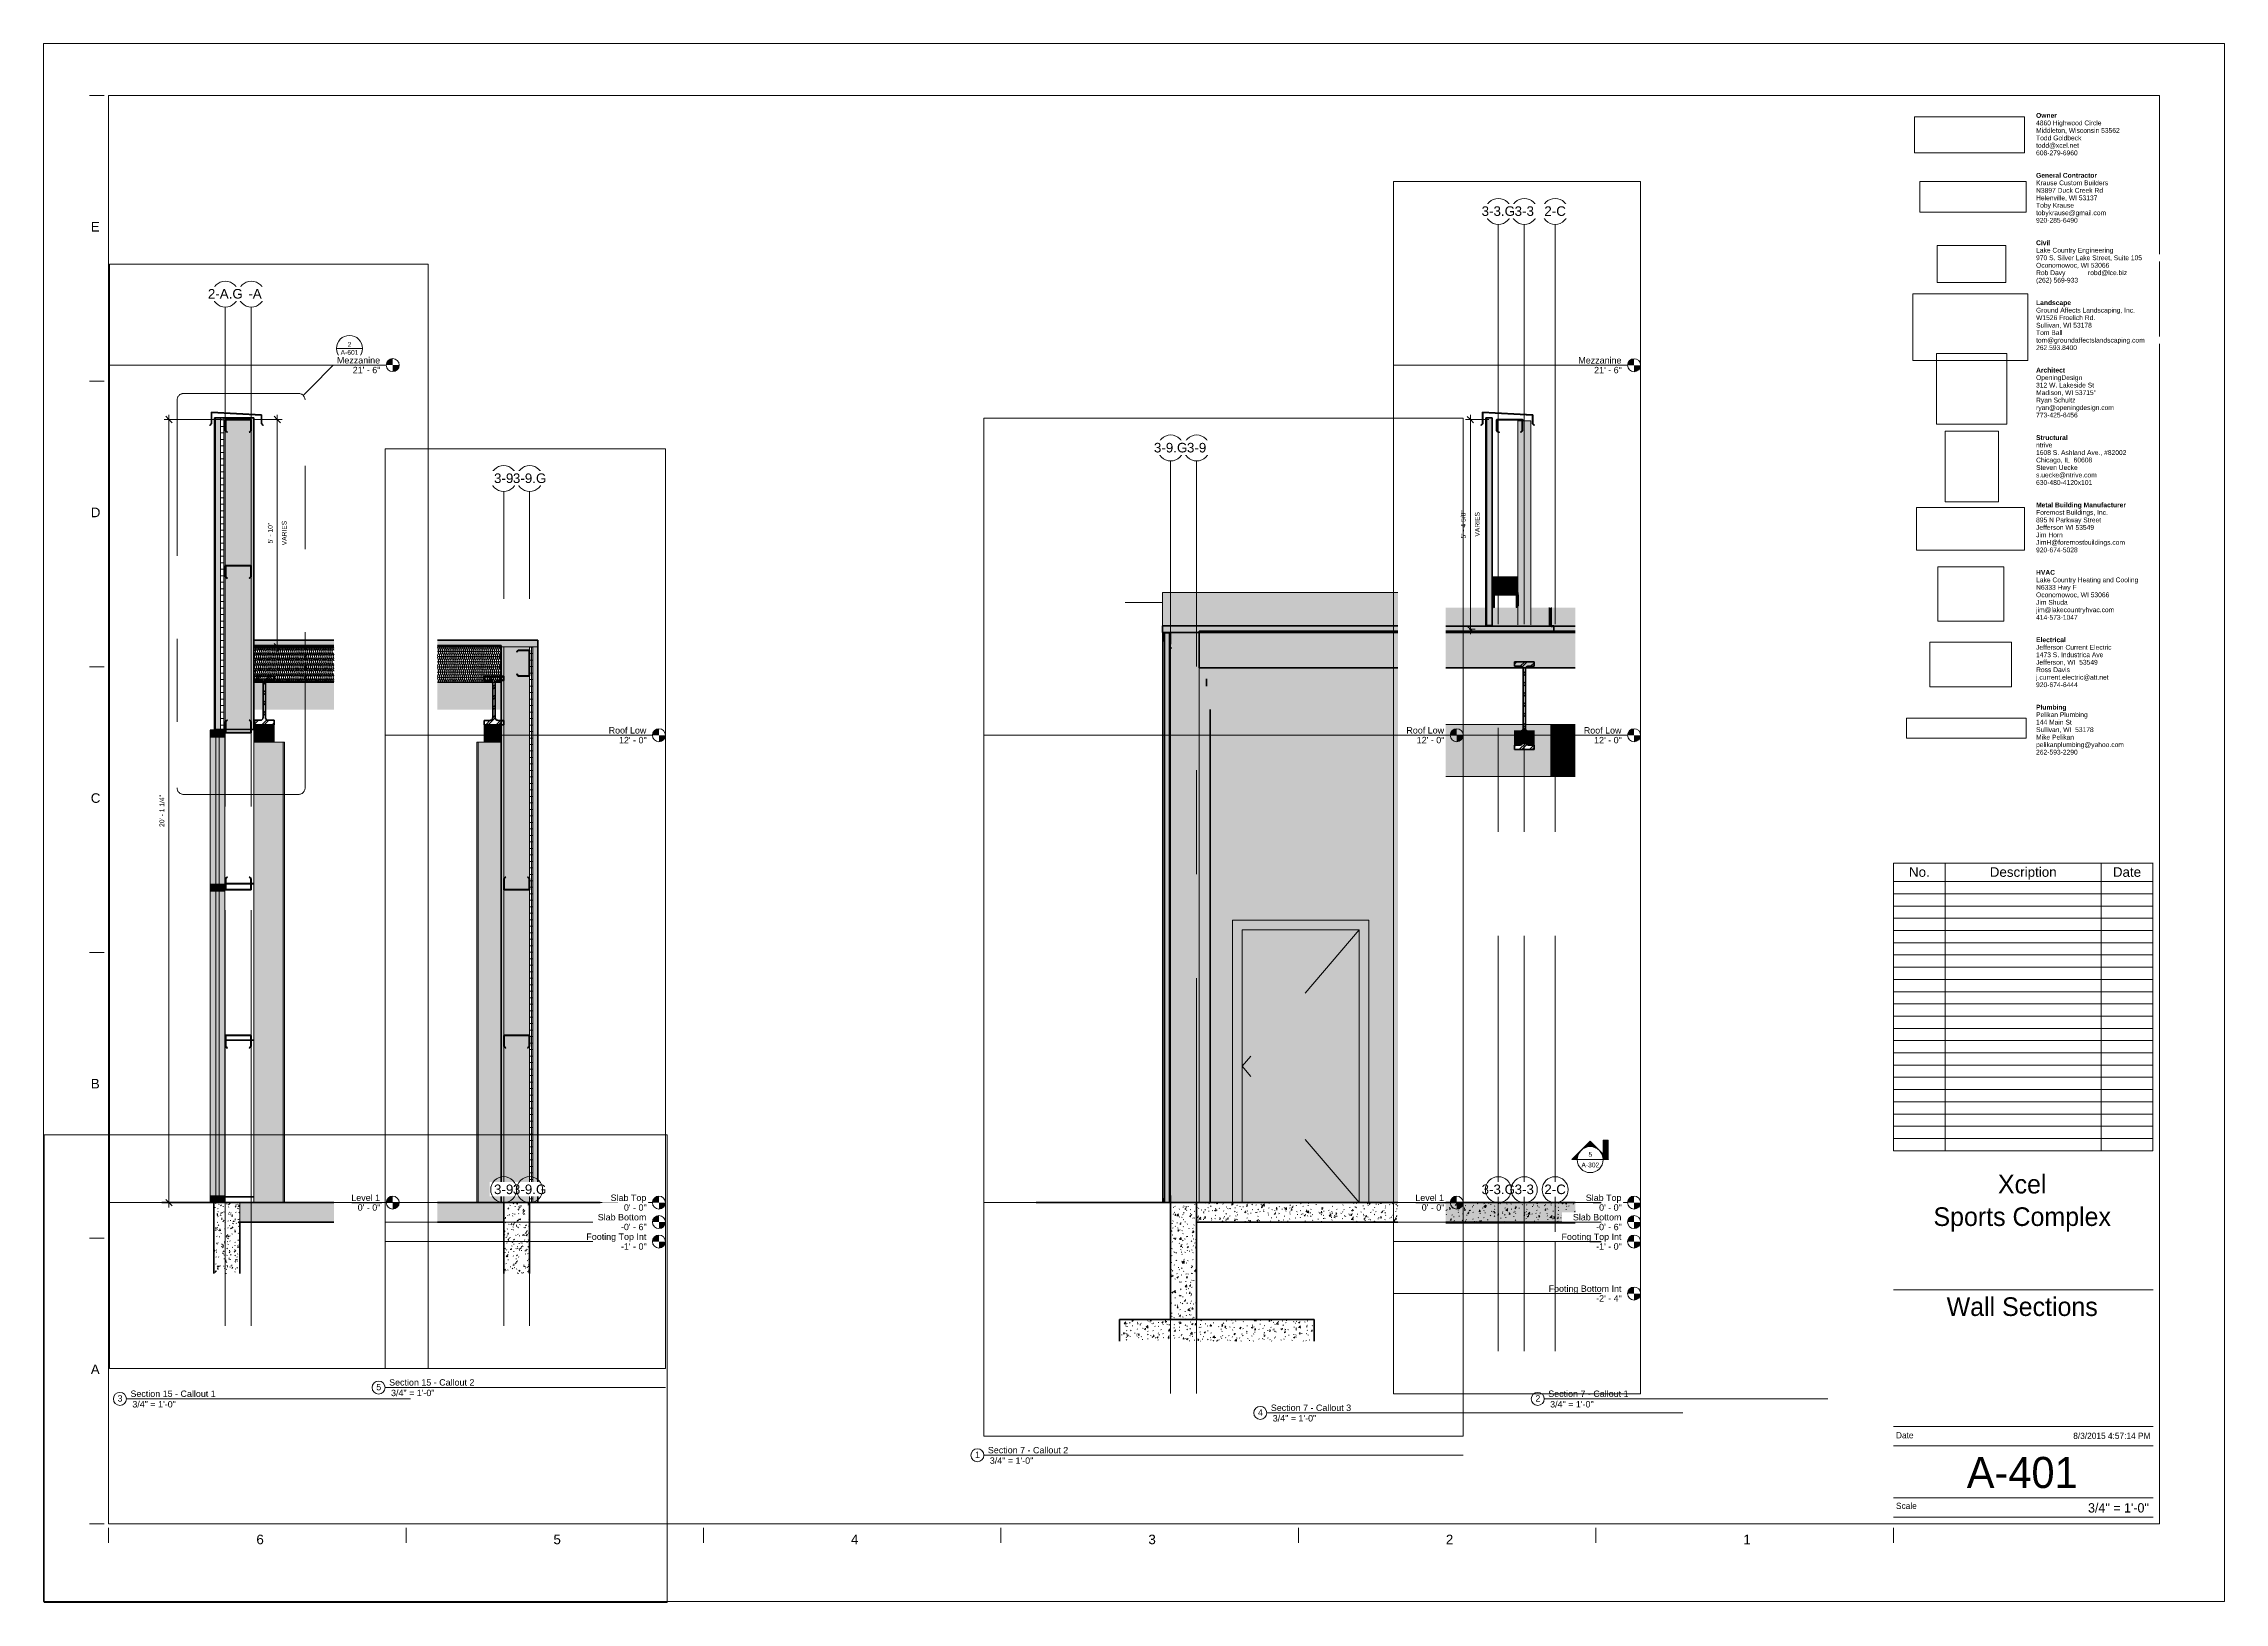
# Paper-space layout 'Layout1' of a CAD drawing. Header units: inches. Extents: x 0 to 42, y 0 to 30.
# The model-space entities are those that its viewports show. They can reach past a viewport. Long polylines and large blocks are cut down to what shows.
import ezdxf

# ---------------------------------------------------------------- set-up
doc = ezdxf.new("R2010")
doc.units = ezdxf.units.IN
doc.header["$MEASUREMENT"] = 0
for name, pattern in [('Dash', [0.25, 0.125, -0.125]), ('Dash 1_16_', [0.125, 0.0625, -0.0625]), ('Dash Dot 3_16_', [0.3125, 0.1875, -0.0625, 0, -0.0625]), ('Grid Line 1_2_', [0.875, 0.5, -0.125, 0.125, -0.125]), ('Grid Line 1_2__2_', [0.875, 0.5, -0.125, 0.125, -0.125]), ('Grid Line 1_4_', [0.4375, 0.25, -0.0625, 0.0625, -0.0625]), ('IMPORT-HIDDEN _6_', [0.1875, 0.125, -0.0625])]:
    doc.linetypes.add(name, pattern=pattern)
doc.layers.get('DEFPOINTS').update_dxf_attribs({"color": 250, "lineweight": 9})
for name, color, linetype, lineweight in [('002-YEL', 250, 'Continuous', 9), ('003-GRE', 250, 'Continuous', 9), ('005-BLUE', 250, 'Continuous', 9), ('006-MAG', 250, 'Continuous', 9), ('007-WHI', 250, 'Continuous', 9), ('15xx-Jefferson-REHAB-pr5_dwg', 8, 'Continuous', 9), ('171-LBLU-SC20', 250, 'Continuous', 9), ('A-ANNO-DIMS', 211, 'Continuous', 9), ('A-ANNO-DIMS-16', 211, 'Continuous', 9), ('A-ANNO-SYMB', 150, 'Continuous', 9), ('A-CABINET-LOWER', 250, 'Continuous', 9), ('A-CLNG', 13, 'Continuous', 18), ('A-CLNG-PATT', 13, 'Continuous', 70), ('A-corkbd-opt2', 10, 'Continuous', 70), ('A-DETL', 90, 'Continuous', 9), ('A-DETL-THIN', 151, 'Continuous', 9), ('A-DIM', 250, 'Continuous', 9), ('A-DOOR', 31, 'Continuous', 18), ('A-DOOR-FRAM', 31, 'Continuous', 9), ('A-ETAG-SYM', 250, 'Continuous', 9), ('A-FIN', 10, 'Continuous', 70), ('A-FLOR', 192, 'Continuous', 18), ('A-FLOR-LEVL', 51, 'Continuous', 9), ('A-FLOR-MCUT', 51, 'Continuous', 18), ('A-FLOR-PATT', 8, 'Continuous', 18), ('A-GENM', 13, 'Continuous', 9), ('A-GLAZ-CURT', 52, 'Continuous', 9), ('A-GLAZ-CWMG', 51, 'Continuous', 9), ('A-ROOF', 132, 'Continuous', 18), ('A-TEXT', 250, 'Continuous', 9), ('A-WALL', 113, 'Continuous', 18), ('A-WALL-PATT', 111, 'Continuous', 70), ('C-TOPO', 7, 'Continuous', 9), ('FRAME-INSIDE', 250, 'Continuous', 9), ('G-ANNO-SCHD', 231, 'Continuous', 9), ('G-ANNO-SYMB', 111, 'Continuous', 9), ('G-ANNO-TTLB', 6, 'Continuous', 9), ('G-ANNO-TTLB-MEDM', 33, 'Continuous', 20), ('G-ANNO-TTLB-THIN', 151, 'Continuous', 9), ('I-WALL', 2, 'Continuous', 18), ('L-SITE-WALL', 31, 'Continuous', 18), ('M-HVAC-DUCT', 70, 'Continuous', 9), ('S-BEAM', 12, 'Continuous', 9), ('S-BEAM-SYMB', 2, 'Continuous', 90), ('S-COLS', 52, 'Continuous', 9), ('S-COLS-SYMB', 171, 'Continuous', 90), ('S-FNDN', 32, 'Continuous', 18), ('S-GRID', 1, 'Continuous', 9), ('S-GRID-IDEN', 1, 'Continuous', 9)]:
    doc.layers.add(name, color=color, linetype=linetype, lineweight=lineweight)
doc.layers.add('G-ANNO-NPLT', color=191, linetype='Continuous', plot=False)
doc.styles.add('Arial', font='arial.ttf', dxfattribs={"height": 1.967066})
doc.styles.add('Arial_1', font='arial.ttf', dxfattribs={"height": 1.475299})
doc.styles.add('Arial_2', font='arial.ttf', dxfattribs={"height": 2.950599})
doc.styles.add('Arial_3', font='arial.ttf', dxfattribs={"height": 0.092206})
doc.styles.add('Arial_4', font='arial.ttf', dxfattribs={"height": 0.184412})
doc.styles.add('Arial_5', font='arial.ttf', dxfattribs={"height": 0.122942})
doc.styles.add('Century Gothic', font='GOTHIC.TTF', dxfattribs={"height": 0.119759})
doc.styles.add('Century Gothic_1', font='GOTHIC.TTF', dxfattribs={"height": 0.179639})
doc.styles.add('Century Gothic_2', font='GOTHIC.TTF', dxfattribs={"height": 0.598797})
doc.styles.add('Century Gothic_3', font='GOTHIC.TTF', dxfattribs={"height": 0.359278})
doc.dimstyles.new('Linear_-_3_32__Arial', dxfattribs={"dimscale": 12, "dimtxt": 1.5, "dimasz": 0.166667, "dimexe": 0.125, "dimexo": 0.083333, "dimgap": 0.083333, "dimtad": 1, "dimdec": 4, "dimrnd": 0.0625, "dimzin": 1, "dimdsep": 46, "dimlunit": 4, "dimtxsty": 'Arial_1', "dimblk1": 'OBLIQUE', "dimblk2": 'OBLIQUE', "dimsah": 1, "dimcen": 0.09, "dimdle": 0.125, "dimazin": 0, "dimtfac": 1, "dimtdec": 4, "dimtix": 1, "dimtmove": 0, "dimatfit": 3, "dimfxl": 1, "dimtvp": 1, "dimtfill": 1, "dimfrac": 2, "dimtolj": 1, "dimtzin": 0, "dimarcsym": 2})
doc.dimstyles.new('Linear_-_3_32__Arial_1', dxfattribs={"dimscale": 12, "dimtxt": 1.5, "dimasz": 0.166667, "dimexe": 0.125, "dimexo": 0.083333, "dimgap": 0.083333, "dimtad": 1, "dimdec": 4, "dimrnd": 0.0625, "dimzin": 1, "dimdsep": 46, "dimlunit": 4, "dimtxsty": 'Arial_1', "dimblk1": 'OBLIQUE', "dimblk2": 'OBLIQUE', "dimsah": 1, "dimcen": 0.09, "dimdle": 0.125, "dimazin": 0, "dimtfac": 1, "dimtdec": 4, "dimtix": 1, "dimtmove": 0, "dimatfit": 3, "dimfxl": 1, "dimtvp": 1, "dimtfill": 1, "dimfrac": 2, "dimtolj": 1, "dimtzin": 0, "dimarcsym": 2})
picture_1 = doc.add_image_def('image1.png', size_in_pixel=(1125, 1483))
picture_2 = doc.add_image_def('image2.jpg', size_in_pixel=(477, 79))
picture_3 = doc.add_image_def('image3.png', size_in_pixel=(259, 141))
picture_4 = doc.add_image_def('image4.jpg', size_in_pixel=(150, 124))
picture_5 = doc.add_image_def('image5.jpg', size_in_pixel=(309, 122))
picture_6 = doc.add_image_def('image6.jpg', size_in_pixel=(95, 51))
picture_7 = doc.add_image_def('image7.png', size_in_pixel=(388, 225))
picture_8 = doc.add_image_def('image8.jpg', size_in_pixel=(232, 76))
picture_9 = doc.add_image_def('image9.jpg', size_in_pixel=(900, 259))
picture_10 = doc.add_image_def('image10.jpg', size_in_pixel=(939, 939))
pattern_1 = [(161.57, (-21553.084, 101.214), (-0.6397287956, 0.0002609723), [0, -4.554, 0.506, 0]), (18.43, (-21553.244, 101.214), (-0.6397287956, -0.0002609723), [0, -4.554, 0.506, 0]), (108.43, (-21553.084, 101.214), (0.3202005462, -1.599823931), [1.518, -3.542]), (71.57, (-21553.244, 101.214), (0.3202005462, 1.599823931), [1.518, -3.542])]
pattern_2 = [(45, (-21553.164, 101.134), (-1.583919, 1.583919), []), (45, (-21553.164, 103.534), (-1.583919, 1.583919), [])]
pattern_3 = [(50, (22032.004, 107.706), (4.590705, -0.401868), [0.48, -5.28]), (355, (22032.004, 107.706), (-0.887837, 4.813698), [0.384, -4.224]), (100.451, (22032.386, 107.673), (3.70197, 4.412723), [0.408, -4.487]), (46.184, (22032.004, 108.986), (6.830659, -1.059043), [0.72, -7.92]), (96.636, (22032.573, 108.898), (5.981664, 6.234015), [0.612, -6.731]), (351.184, (22032.004, 108.986), (5.98208, 6.233824), [0.576, -6.336]), (21, (22032.644, 108.666), (3.820292, -2.5771), [0.48, -5.28]), (326, (22032.644, 108.666), (1.557207, 4.640587), [0.384, -4.224]), (71.451, (22032.962, 108.452), (5.377147, 2.064703), [0.408, -4.487]), (37.5, (22032.004, 107.706), (0.0779722, 2.1307863), [0.211, -3.962, 0.211, -4.077, -4.24]), (37.5, (22032.004, 107.706), (0.0779722, 2.1307863), [-8.461, 0.211, -4.029]), (7.5, (22032.004, 107.706), (1.683907, 2.5243905), [0.211, -2.234, 0.211, -3.866, -1.616]), (7.5, (22032.004, 107.706), (1.683907, 2.5243905), [-6.522, 0.211, -1.405]), (327.5, (22030.576, 107.706), (3.4165268, -0.1442966), [0.211, -1.389, 0.211, -4.781, -6.624]), (327.5, (22030.576, 107.706), (3.4165268, -0.1442966), [-6.592, 0.211, -6.413]), (317.5, (22029.936, 107.706), (3.732463, 0.640715), [0.211, -1.869, 0.211, -3.104, -4.704]), (317.5, (22029.936, 107.706), (3.732463, 0.640715), [-5.395, 0.211, -4.493])]
pattern_4 = [(45, (21572.501, 107.706), (-1.583919, 1.583919), []), (45, (21572.501, 110.106), (-1.583919, 1.583919), [])]
pattern_5 = [(161.57, (-19638.334, 101.214), (-0.6397287956, 0.0002609723), [0, -4.554, 0.506, 0]), (18.43, (-19638.494, 101.214), (-0.6397287956, -0.0002609723), [0, -4.554, 0.506, 0]), (108.43, (-19638.334, 101.214), (0.3202005462, -1.599823931), [1.518, -3.542]), (71.57, (-19638.494, 101.214), (0.3202005462, 1.599823931), [1.518, -3.542])]
pattern_6 = [(45, (-19638.414, 101.134), (-1.583919, 1.583919), []), (45, (-19638.414, 103.534), (-1.583919, 1.583919), [])]

psp = doc.layouts.get("Layout1")

msp = doc.modelspace()

# ---------------------------------------------------------------- texts
at = {"layer": 'A-ANNO-SYMB', "attachment_point": 2, "line_spacing_factor": 0.938532, "style": 'Arial_1'}
for s, insert, char_height, width in [('2', (22939.38065, 265.13559), 1.4753, 1.368), ('A-601', (22939.38065, 262.6552), 1.475299, 6.552)]:
    msp.add_mtext(s, dxfattribs=dict(at, insert=insert, char_height=char_height, width=width))
at = {"layer": 'A-FLOR-LEVL', "char_height": 1.967066, "attachment_point": 3, "line_spacing_factor": 0.938532, "style": 'Arial', "bg_fill": 3, "box_fill_scale": 1.25, "bg_fill_color": 0, "bg_fill_transparency": 0}
for s, insert, width in [('Mezzanine', (23203.97138, 260.48644), 15.816), ('Roof Low', (23299.00063, 146.48644), 13.752), ('Level 1', (22948.79322, 2.48644), 10.584), ('Level 1', (23120.19005, 2.48644), 10.584), ('Level 1', (23203.97138, 2.48644), 10.584), ('Level 1', (23299.00063, 2.48644), 10.584)]:
    msp.add_mtext(s, dxfattribs=dict(at, insert=insert, width=width))
at = {"layer": 'G-ANNO-SYMB', "attachment_point": 2, "line_spacing_factor": 0.938532, "style": 'Arial_1'}
for s, insert, char_height, width in [('5', (23194.38183, 15.60876), 1.4753, 1.368), ('A-302', (23194.38183, 12.33606), 1.475299, 6.552)]:
    msp.add_mtext(s, dxfattribs=dict(at, insert=insert, char_height=char_height, width=width))

# ---------------------------------------------------------------- blocks, each defined once
blk = doc.blocks.new('XCEL - E1 30 x 42 Horizontal - E1 30x42 Horizontal-11829-Wall Sections')
at = {"layer": 'G-ANNO-TTLB-MEDM'}
for p, q in [((1.159, 29.014), (0.872, 29.014)), ((1.24, 29.014), (1.24, 1.514)), ((40.74, 29.014), (1.24, 29.014)), ((40.74, 29.014), (40.74, 1.514)), ((1.159, 23.514), (0.872, 23.514)), ((1.159, 18.014), (0.872, 18.014)), ((40.615, 14.233), (35.615, 14.233)), ((1.159, 12.514), (0.872, 12.514)), ((1.159, 7.014), (0.872, 7.014)), ((35.615, 6.02), (40.615, 6.02)), ((1.159, 1.514), (0.872, 1.514)), ((1.24, 1.514), (40.74, 1.514)), ((1.24, 1.433), (1.24, 1.146)), ((6.969, 1.433), (6.969, 1.146)), ((12.698, 1.433), (12.698, 1.146)), ((18.427, 1.433), (18.427, 1.146)), ((24.156, 1.433), (24.156, 1.146)), ((29.885, 1.433), (29.885, 1.146)), ((40.615, 1.639), (35.615, 1.639)), ((35.615, 1.433), (35.615, 1.146))]:
    blk.add_line(p, q, dxfattribs=at)
at = {"layer": 'G-ANNO-TTLB-THIN'}
for p, q in [((-0.01, 30.014), (41.99, 30.014)), ((-0.01, 0.014), (-0.01, 30.014)), ((41.99, 0.014), (41.99, 30.014)), ((35.615, 3.389), (40.615, 3.389)), ((35.615, 3.014), (40.615, 3.014)), ((35.615, 2.014), (40.615, 2.014)), ((-0.01, 0.014), (41.99, 0.014))]:
    blk.add_line(p, q, dxfattribs=at)
at = {"layer": 'G-ANNO-TTLB', "char_height": 0.09221, "attachment_point": 1, "line_spacing_factor": 0.938532, "style": 'Arial_3', "bg_fill": 3, "box_fill_scale": 1.25, "bg_fill_color": 0, "bg_fill_transparency": 0}
for s, insert, width in [('\\fArial|b1|i0|c0|p34|;Civil', (38.363, 26.225), 0.28768), ('\\fArial|b1|i0|c0|p34|;Structural', (38.363, 22.475), 0.64856), ('\\fArial|b1|i0|c0|p34|;HVAC', (38.363, 19.879), 0.41876), ('\\fArial|b1|i0|c0|p34|;Electrical', (38.363, 18.581), 0.61622)]:
    blk.add_mtext(s, dxfattribs=dict(at, insert=insert, width=width))
at = {"layer": 'G-ANNO-TTLB'}
image = blk.add_image(picture_8, insert=(36.024, 27.911), size_in_units=(2.118, 0.694), dxfattribs=at)
image.dxf.flags = 7
image = blk.add_image(picture_9, insert=(36.126, 26.77), size_in_units=(2.048, 0.589), dxfattribs=at)
image.dxf.flags = 7
image = blk.add_image(picture_6, insert=(36.46, 25.417), size_in_units=(1.319, 0.708), dxfattribs=at)
image.dxf.flags = 7
image = blk.add_image(picture_7, insert=(35.988, 23.91), size_in_units=(2.218, 1.286), dxfattribs=at)
image.dxf.flags = 7
image = blk.add_image(picture_10, insert=(36.444, 22.689), size_in_units=(1.358, 1.358), dxfattribs=at)
image.dxf.flags = 7
image = blk.add_image(picture_1, insert=(36.612, 21.192), size_in_units=(1.03, 1.357), dxfattribs=at)
image.dxf.flags = 7
image = blk.add_image(picture_5, insert=(36.062, 20.262), size_in_units=(2.078, 0.821), dxfattribs=at)
image.dxf.flags = 7
image = blk.add_image(picture_4, insert=(36.474, 18.891), size_in_units=(1.268, 1.049), dxfattribs=at)
image.dxf.flags = 7
image = blk.add_image(picture_3, insert=(36.315, 17.631), size_in_units=(1.574, 0.857), dxfattribs=at)
image.dxf.flags = 7
image = blk.add_image(picture_2, insert=(35.866, 16.643), size_in_units=(2.303, 0.381), dxfattribs=at)
image.dxf.flags = 7
at = {"layer": 'G-ANNO-TTLB', "attachment_point": 1, "bg_fill": 3, "box_fill_scale": 1.25, "bg_fill_color": 0, "bg_fill_transparency": 0}
for s, insert, char_height, width, line_spacing_factor, style in [('\\fArial|b1|i0|c0|p34|;Owner', (38.363, 28.677), 0.09221, 0.44259, 0.938532, 'Arial_3'), ('\\fArial|b1|i0|c0|p34|;General Contractor', (38.363, 27.523), 0.09221, 1.28521, 0.938532, 'Arial_3'), ('E', (0.898, 26.579), 0.184, 0.20475, 0.938532, 'Arial_4'), ('Lake Country Engineering', (38.363, 26.081), 0.09221, 1.74142, 0.938532, 'Arial_3'), ('\\fArial|b1|i0|c0|p34|;Landscape', (38.363, 25.071), 0.09221, 0.73708, 0.938532, 'Arial_3'), ('\\fArial|b1|i0|c0|p34|;Architect', (38.363, 23.773), 0.09221, 0.59069, 0.938532, 'Arial_3'), ('ntrive', (38.363, 22.331), 0.0922, 0.37109, 0.938532, 'Arial_3'), ('D', (0.898, 21.079), 0.184, 0.2205, 0.938532, 'Arial_4'), ('\\fArial|b1|i0|c0|p34|;Metal Building Manufacturer', (38.363, 21.177), 0.09221, 1.8793, 0.938532, 'Arial_3'), ('Lake Country Heating and Cooling', (38.363, 19.734), 0.09221, 2.30317, 0.938532, 'Arial_3'), ('Jefferson Current Electric', (38.363, 18.436), 0.09221, 1.71418, 0.938532, 'Arial_3'), ('\\fArial|b1|i0|c0|p34|;Plumbing', (38.363, 17.283), 0.09221, 0.62814, 0.938532, 'Arial_3'), ('C', (0.898, 15.579), 0.184, 0.2205, 0.938532, 'Arial_4'), ('B', (0.898, 10.079), 0.184, 0.20475, 0.938532, 'Arial_4'), ('A', (0.898, 4.579), 0.184, 0.20475, 0.938532, 'Arial_4'), ('Date', (35.665, 3.278), 0.1198, 0.4725, 0.984117, 'Century Gothic'), ('Scale', (35.665, 1.919), 0.1198, 0.5265, 0.984117, 'Century Gothic'), ('6', (4.088, 1.304), 0.184, 0.171, 0.938532, 'Arial_4'), ('5', (9.809, 1.304), 0.184, 0.171, 0.938532, 'Arial_4'), ('4', (15.538, 1.304), 0.184, 0.171, 0.938532, 'Arial_4'), ('3', (21.267, 1.304), 0.184, 0.171, 0.938532, 'Arial_4'), ('2', (26.996, 1.304), 0.184, 0.171, 0.938532, 'Arial_4'), ('1', (32.725, 1.304), 0.184, 0.171, 0.938532, 'Arial_4')]:
    blk.add_mtext(s, dxfattribs=dict(at, insert=insert, char_height=char_height, width=width, line_spacing_factor=line_spacing_factor, style=style))
at = {"layer": 'G-ANNO-TTLB', "char_height": 0.09221, "attachment_point": 1, "line_spacing_factor": 0.938532, "style": 'Arial_3', "bg_fill": 3, "box_fill_scale": 1.25, "bg_fill_color": 0, "bg_fill_transparency": 0}
for s, insert, width in [('4860 Highwood Circle', (38.363, 28.533), 1.47416), ('Krause Custom Builders', (38.363, 27.379), 1.63077), ('970 S. Silver Lake Street, Suite 105', (38.363, 25.936), 2.39509), ('Ground Affects Landscaping, Inc.', (38.363, 24.927), 2.24019), ('OpeningDesign', (38.363, 23.629), 1.03838), ('1608 S. Ashland Ave., #82002', (38.363, 22.186), 2.03762), ('Foremost Buildings, Inc.', (38.363, 21.033), 1.62396), ('N6333 Hwy F', (38.363, 19.59), 0.90901), ('1473 S. Industrica Ave', (38.363, 18.292), 1.52183), ('Pelikan Plumbing', (38.363, 17.138), 1.16605)]:
    blk.add_mtext(s, dxfattribs=dict(at, insert=insert, width=width))
for s, insert, width in [('Middleton, Wisconsin 53562', (38.363, 28.388), 1.89633), ('N3897 Duck Creek Rd', (38.363, 27.234), 1.51161), ('Oconomowoc, WI 53066', (38.363, 25.792), 1.65971), ('W1526 Froelich Rd.', (38.363, 24.783), 1.34309), ('312 W. Lakeside St', (38.363, 23.484), 1.31926), ('Chicago, IL  60608', (38.363, 22.042), 1.26649), ('895 N Parkway Street', (38.363, 20.888), 1.46565), ('Oconomowoc, WI 53066', (38.363, 19.446), 1.65971), ('Jefferson, WI  53549', (38.363, 18.148), 1.40778), ('144 Main St', (38.363, 16.994), 0.80347)]:
    blk.add_mtext(s, dxfattribs=dict(at, insert=insert, width=width))
at = {"layer": 'G-ANNO-TTLB', "attachment_point": 1, "line_spacing_factor": 0.938532, "style": 'Arial_3', "bg_fill": 3, "box_fill_scale": 1.25, "bg_fill_color": 0, "bg_fill_transparency": 0}
for s, insert, char_height, width in [('Todd Goldbeck', (38.363, 28.244), 0.09221, 1.02306), ('Helenville, WI 53137', (38.363, 27.09), 0.09221, 1.39416), ('Rob Davy', (38.363, 25.648), 0.0922, 0.66048), ('robd@lce.biz', (39.363, 25.648), 0.09221, 0.88178), ('Sullivan, WI 53178', (38.363, 24.638), 0.09221, 1.26819), ('Madison, WI 53715"', (38.363, 23.34), 0.09221, 1.36181), ('Steven Uecke', (38.363, 21.898), 0.09221, 0.94135), ('Jefferson WI 53549', (38.363, 20.744), 0.09221, 1.32266), ('Jim Shuda', (38.363, 19.302), 0.0922, 0.71325), ('Ross Davis', (38.363, 18.004), 0.0922, 0.76772), ('Sullivan, WI  53178', (38.363, 16.85), 0.09221, 1.31075)]:
    blk.add_mtext(s, dxfattribs=dict(at, insert=insert, char_height=char_height, width=width))
for s, insert, char_height, width in [('todd@xcel.net', (38.363, 28.1), 0.09221, 0.96859), ('Toby Krause', (38.363, 26.946), 0.09221, 0.85284), ('(262) 569-933', (38.363, 25.504), 0.09221, 0.94646), ('Tom Ball', (38.363, 24.494), 0.0922, 0.59579), ('Ryan Schultz', (38.363, 23.196), 0.09221, 0.88518), ('s.uecke@ntrive.com', (38.363, 21.754), 0.09221, 1.37543), ('Jim Horn', (38.363, 20.6), 0.0922, 0.60601), ('jim@lakecountryhvac.com', (38.363, 19.158), 0.09221, 1.76695), ('j.current.electric@att.net', (38.363, 17.859), 0.09221, 1.64609), ('Mike Pelikan', (38.363, 16.706), 0.09221, 0.85624)]:
    blk.add_mtext(s, dxfattribs=dict(at, insert=insert, char_height=char_height, width=width))
at = {"layer": 'G-ANNO-TTLB', "char_height": 0.09221, "attachment_point": 1, "line_spacing_factor": 0.938532, "style": 'Arial_3', "bg_fill": 3, "box_fill_scale": 1.25, "bg_fill_color": 0, "bg_fill_transparency": 0}
for s, insert, width in [('608-279-6960', (38.363, 27.956), 0.93625), ('tobykrause@gmail.com', (38.363, 26.802), 1.57971), ('tom@groundaffectslandscaping.com', (38.363, 24.35), 2.45808), ('ryan@openingdesign.com', (38.363, 23.052), 1.75163), ('630-480-4120x101', (38.363, 21.609), 1.26308), ('JimH@foremostbuildings.com', (38.363, 20.456), 2.01378), ('414-573-1047', (38.363, 19.013), 0.93625), ('920-674-6444', (38.363, 17.715), 0.93625), ('pelikanplumbing@yahoo.com', (38.363, 16.561), 1.97804)]:
    blk.add_mtext(s, dxfattribs=dict(at, insert=insert, width=width))
for s, insert, width in [('920-285-6490', (38.363, 26.658), 0.93625), ('262.593.8400', (38.363, 24.206), 0.91923), ('773-425-6456', (38.363, 22.908), 0.93625), ('920-674-5028', (38.363, 20.311), 0.93625), ('262-593-2290', (38.363, 16.417), 0.93625)]:
    blk.add_mtext(s, dxfattribs=dict(at, insert=insert, width=width))
blk = doc.blocks.new('Viewport - View Title-1830-Wall Sections')
at = {"layer": 'G-ANNO-TTLB'}
for start, end in [(0, 180), (180, 360)]:
    blk.add_arc((-0.125, 0), 0.125, start, end, dxfattribs=at)
blk = doc.blocks.new('Level - Level Head - Circle-2773-Section 15 - Callout 1')
at = {"layer": 'A-FLOR-LEVL'}
h = blk.add_hatch(color=256, dxfattribs=at)
edge = h.paths.add_edge_path(flags=0)
edge.add_line((-22743.724, 0), (-22745.724, 0))
edge.add_arc((-22743.724, 0), 2, 90, 180, ccw=False)
edge.add_line((-22743.724, 2), (-22743.724, 0))
h = blk.add_hatch(color=256, dxfattribs=at)
edge = h.paths.add_edge_path(flags=0)
edge.add_line((-22743.724, -2), (-22743.724, 0))
edge.add_line((-22743.724, 0), (-22741.724, 0))
edge.add_arc((-22743.724, 0), 2, 270, 360, ccw=False)
at = {"layer": 'A-FLOR-LEVL', "color": 250}
blk.add_circle((-22743.724, 0), 2, dxfattribs=at)
blk = doc.blocks.new('Locker Rooms and Restrooms_rvt-2-Section 15 - Callout 1')
at = {"color": 170, "lineweight": 5}
blk.add_blockref('Level - Level Head - Circle-2773-Section 15 - Callout 1', (0, 0), dxfattribs=at)
at = {"layer": 'A-FLOR-LEVL', "insert": (-22747.616, 2.486), "char_height": 1.9671, "width": 10.584, "attachment_point": 3, "line_spacing_factor": 0.938532, "style": 'Arial', "bg_fill": 3, "box_fill_scale": 1.25, "bg_fill_color": 0, "bg_fill_transparency": 0}
blk.add_mtext('Level 1', dxfattribs=at)
at = {"layer": 'A-FLOR-LEVL', "insert": (-22747.518, -0.519), "char_height": 1.9671, "width": 8.328, "attachment_point": 3, "line_spacing_factor": 0.938532, "style": 'Arial', "bg_fill": 3, "box_fill_scale": 1.25, "bg_fill_color": 0, "bg_fill_transparency": 0}
blk.add_mtext('0\' - 0"', dxfattribs=at)
at = {"layer": 'A-FLOR-LEVL', "linetype": 'Grid Line 1_2__2_'}
blk.add_line((-22830.955, 0), (-22745.724, 0), dxfattribs=at)
blk = doc.blocks.new('Struct_Xcel_Sports Complex_rvt-2-Section 15 - Callout 1')
at = {"layer": 'A-FLOR'}
blk.add_hatch(color=254, dxfattribs=at).paths.add_polyline_path([(-22761.843, -6), (-22761.843, 0), (-22790.803, 0), (-22790.803, -6)], flags=0)
at = {"layer": 'A-WALL-PATT', "lineweight": 9}
h = blk.add_hatch(dxfattribs=at)
h.set_pattern_fill('FP_9', color=250, style=0, pattern_type=2)
h.set_pattern_definition([(50, (-21553.164, 101.134), (4.590705, -0.401868), [0.48, -5.28]), (355, (-21553.164, 101.134), (-0.887837, 4.813698), [0.384, -4.224]), (100.451, (-21552.782, 101.1), (3.70197, 4.412723), [0.408, -4.487]), (46.184, (-21553.164, 102.414), (6.830659, -1.059043), [0.72, -7.92]), (96.636, (-21552.595, 102.325), (5.981664, 6.234015), [0.612, -6.731]), (351.184, (-21553.164, 102.414), (5.98208, 6.233824), [0.576, -6.336]), (21, (-21552.524, 102.094), (3.820292, -2.5771), [0.48, -5.28]), (326, (-21552.524, 102.094), (1.557207, 4.640587), [0.384, -4.224]), (71.451, (-21552.206, 101.879), (5.377147, 2.064703), [0.408, -4.487]), (37.5, (-21553.164, 101.134), (0.0779722, 2.1307863), [0.211, -3.962, 0.211, -4.077, -4.24]), (37.5, (-21553.164, 101.134), (0.0779722, 2.1307863), [-8.461, 0.211, -4.029]), (7.5, (-21553.164, 101.134), (1.683907, 2.5243905), [0.211, -2.234, 0.211, -3.866, -1.616]), (7.5, (-21553.164, 101.134), (1.683907, 2.5243905), [-6.522, 0.211, -1.405]), (327.5, (-21554.591, 101.134), (3.4165268, -0.1442966), [0.211, -1.389, 0.211, -4.781, -6.624]), (327.5, (-21554.591, 101.134), (3.4165268, -0.1442966), [-6.592, 0.211, -6.413]), (317.5, (-21555.231, 101.134), (3.732463, 0.640715), [0.211, -1.869, 0.211, -3.104, -4.704]), (317.5, (-21555.231, 101.134), (3.732463, 0.640715), [-5.395, 0.211, -4.493])])
h.paths.add_polyline_path([(-22798.803, -21.844), (-22790.803, -21.844), (-22790.803, 0), (-22798.803, 0)], flags=0)
at = {"layer": 'A-FLOR', "color": 10, "lineweight": 70}
for p, q in [((-22761.843, 0), (-22790.803, 0)), ((-22790.803, -6), (-22761.843, -6))]:
    blk.add_line(p, q, dxfattribs=at)
at = {"layer": 'A-FLOR-MCUT', "color": 50}
blk.add_line((-22790.803, 0), (-22790.803, -6), dxfattribs=at)
at = {"layer": 'A-WALL', "color": 50}
blk.add_line((-22790.803, -6), (-22790.803, 0), dxfattribs=at)
at = {"layer": 'L-SITE-WALL', "color": 10, "lineweight": 70}
for p, q in [((-22790.803, 0), (-22798.803, 0)), ((-22798.803, 0), (-22798.803, -21.844)), ((-22790.803, -21.844), (-22790.803, -6))]:
    blk.add_line(p, q, dxfattribs=at)
blk = doc.blocks.new('Girt_C - 8_D-1253505-Section 15 - Callout 1')
at = {"layer": 'S-BEAM'}
blk.add_hatch(color=256, dxfattribs=at).paths.add_polyline_path([(-22794.727, 47.572), (-22794.657, 47.655), (-22795.193, 48.106), (-22795.193, 51.371), (-22795.169, 51.424), (-22795.115, 51.445), (-22787.49, 51.445), (-22787.436, 51.423), (-22787.412, 51.37), (-22787.412, 48.106), (-22787.948, 47.656), (-22787.877, 47.573), (-22787.303, 48.055), (-22787.303, 51.367), (-22787.358, 51.5), (-22787.49, 51.555), (-22795.115, 51.555), (-22795.248, 51.5), (-22795.303, 51.367), (-22795.303, 48.055)], flags=0)
at = {"layer": 'S-BEAM', "lineweight": 50}
for p, q in [((-22787.49, 51.555), (-22795.115, 51.555)), ((-22795.303, 51.367), (-22795.303, 48.055)), ((-22795.193, 48.106), (-22795.193, 51.371)), ((-22795.115, 51.445), (-22787.49, 51.445)), ((-22787.412, 51.37), (-22787.412, 48.106)), ((-22787.303, 48.055), (-22787.303, 51.367)), ((-22795.303, 48.055), (-22794.727, 47.572)), ((-22794.657, 47.655), (-22795.193, 48.106)), ((-22794.727, 47.572), (-22794.657, 47.655)), ((-22787.412, 48.106), (-22787.948, 47.656)), ((-22787.948, 47.656), (-22787.877, 47.573)), ((-22787.877, 47.573), (-22787.303, 48.055))]:
    blk.add_line(p, q, dxfattribs=at)
for centre, radius, start, end in [((-22795.115, 51.367), 0.188, 90, 180), ((-22787.49, 51.367), 0.188, 0, 90), ((-22795.115, 51.367), 0.0782, 90, 176.9576), ((-22787.49, 51.367), 0.0782, 2.1227, 90)]:
    blk.add_arc(centre, radius, start, end, dxfattribs=at)
blk = doc.blocks.new('Girt_C - 8_D-1253506-Section 15 - Callout 1')
at = {"layer": 'S-BEAM'}
h = blk.add_hatch(dxfattribs=at)
h.set_pattern_fill('FP_8', color=256, style=0, pattern_type=2)
h.set_pattern_definition(pattern_2)
h.paths.add_polyline_path([(-22795.115, 96.32), (-22787.49, 96.32), (-22787.358, 96.375), (-22787.303, 96.508), (-22787.303, 99.82), (-22787.878, 100.303), (-22787.949, 100.22), (-22787.412, 99.769), (-22787.412, 96.504), (-22787.436, 96.451), (-22787.49, 96.43), (-22795.115, 96.43), (-22795.17, 96.452), (-22795.193, 96.505), (-22795.193, 99.769), (-22794.658, 100.219), (-22794.728, 100.302), (-22795.303, 99.82), (-22795.303, 96.508), (-22795.248, 96.375)], flags=0)
at = {"layer": 'S-BEAM', "lineweight": 50}
for p, q in [((-22794.728, 100.302), (-22795.303, 99.82)), ((-22794.658, 100.219), (-22794.728, 100.302)), ((-22787.878, 100.303), (-22787.949, 100.22)), ((-22787.303, 99.82), (-22787.878, 100.303)), ((-22795.303, 99.82), (-22795.303, 96.508)), ((-22795.193, 99.769), (-22794.658, 100.219)), ((-22795.193, 96.505), (-22795.193, 99.769)), ((-22787.949, 100.22), (-22787.412, 99.769)), ((-22787.412, 99.769), (-22787.412, 96.504)), ((-22787.303, 96.508), (-22787.303, 99.82)), ((-22787.49, 96.43), (-22795.115, 96.43)), ((-22795.115, 96.32), (-22787.49, 96.32))]:
    blk.add_line(p, q, dxfattribs=at)
for centre, radius, start, end in [((-22795.115, 96.508), 0.188, 180, 270), ((-22795.115, 96.508), 0.0782, 182.1227, 270), ((-22787.49, 96.508), 0.188, 270, 0), ((-22787.49, 96.508), 0.0782, 270, 356.9576)]:
    blk.add_arc(centre, radius, start, end, dxfattribs=at)
blk = doc.blocks.new('W-Wide Flange - 1_-5_-1341919-Section 15 - Callout 1')
at = {"layer": 'S-BEAM'}
h = blk.add_hatch(dxfattribs=at)
h.set_pattern_fill('FP_8', color=256, style=0, pattern_type=2)
h.set_pattern_definition(pattern_2)
h.paths.add_polyline_path([(-22781.715, 147.218), (-22780.303, 147.218), (-22780.303, 148.579), (-22782.038, 148.579), (-22782.236, 148.601), (-22782.424, 148.667), (-22782.593, 148.773), (-22782.734, 148.914), (-22782.84, 149.083), (-22782.905, 149.271), (-22782.928, 149.469), (-22782.928, 159.979), (-22782.905, 160.177), (-22782.84, 160.365), (-22782.734, 160.534), (-22782.593, 160.675), (-22782.424, 160.781), (-22782.236, 160.847), (-22782.038, 160.869), (-22780.303, 160.869), (-22780.303, 162.231), (-22786.303, 162.231), (-22786.303, 160.869), (-22784.568, 160.869), (-22784.37, 160.847), (-22784.158, 160.766), (-22784.013, 160.675), (-22783.872, 160.534), (-22783.766, 160.365), (-22783.7, 160.177), (-22783.678, 159.979), (-22783.678, 149.469), (-22783.7, 149.271), (-22783.766, 149.083), (-22783.872, 148.914), (-22784.013, 148.773), (-22784.182, 148.667), (-22784.37, 148.601), (-22784.568, 148.579), (-22786.303, 148.579), (-22786.303, 147.218)], flags=0)
for points in [[(-22783.678, 151.471), (-22783.678, 159.979), (-22783.705, 160.19), (-22783.76, 160.348), (-22783.763, 151.841), (-22783.686, 151.547)], [(-22782.928, 151.471), (-22782.914, 151.58), (-22782.901, 151.688), (-22782.843, 151.854), (-22782.846, 160.348), (-22782.905, 160.177), (-22782.928, 159.979), (-22782.928, 151.557)], [(-22782.456, 141.831), (-22780.303, 141.831), (-22780.303, 147.218), (-22786.303, 147.218), (-22786.303, 141.831), (-22784.102, 141.831)]]:
    blk.add_hatch(color=256, dxfattribs=at).paths.add_polyline_path(points, flags=0)
at = {"layer": 'S-BEAM', "lineweight": 50}
for p, q in [((-22780.303, 162.231), (-22786.303, 162.231)), ((-22786.303, 162.231), (-22786.303, 160.869)), ((-22780.303, 160.869), (-22780.303, 162.231)), ((-22786.303, 160.869), (-22784.568, 160.869)), ((-22782.038, 160.869), (-22780.303, 160.869)), ((-22783.678, 159.979), (-22783.678, 149.469)), ((-22782.928, 149.469), (-22782.928, 159.979)), ((-22784.568, 148.579), (-22786.303, 148.579)), ((-22786.303, 148.579), (-22786.303, 147.218)), ((-22780.303, 148.579), (-22782.038, 148.579)), ((-22780.303, 147.218), (-22780.303, 148.579)), ((-22786.303, 147.218), (-22780.303, 147.218))]:
    blk.add_line(p, q, dxfattribs=at)
at = {"layer": 'S-BEAM'}
for p, q in [((-22786.303, 141.831), (-22786.303, 147.218)), ((-22780.303, 141.831), (-22780.303, 147.218))]:
    blk.add_line(p, q, dxfattribs=at)
at = {"layer": 'S-BEAM', "lineweight": 50, "flags": 128}
for points in [[(-22784.568, 160.869), (-22784.37, 160.847), (-22784.182, 160.781), (-22784.013, 160.675), (-22783.872, 160.534), (-22783.766, 160.365), (-22783.758, 160.349)], [(-22782.847, 160.349), (-22782.84, 160.365), (-22782.734, 160.534), (-22782.593, 160.675), (-22782.424, 160.781), (-22782.236, 160.847), (-22782.038, 160.869)], [(-22783.758, 160.349), (-22783.7, 160.177), (-22783.678, 159.979)], [(-22782.928, 159.979), (-22782.905, 160.177), (-22782.847, 160.349)], [(-22783.678, 149.469), (-22783.7, 149.271), (-22783.766, 149.083), (-22783.872, 148.914), (-22784.013, 148.773), (-22784.182, 148.667), (-22784.37, 148.601), (-22784.568, 148.579)], [(-22782.038, 148.579), (-22782.236, 148.601), (-22782.424, 148.667), (-22782.593, 148.773), (-22782.734, 148.914), (-22782.84, 149.083), (-22782.905, 149.271), (-22782.928, 149.469)]]:
    blk.add_lwpolyline(points, dxfattribs=at)
blk = doc.blocks.new('Girt_C - 8_D-1253513-Section 15 - Callout 1')
at = {"layer": 'S-BEAM'}
h = blk.add_hatch(dxfattribs=at)
h.set_pattern_fill('FP_8', color=256, style=0, pattern_type=2)
h.set_pattern_definition(pattern_2)
h.paths.add_polyline_path([(-22787.878, 237.314), (-22787.303, 237.797), (-22787.303, 241.109), (-22787.358, 241.242), (-22787.49, 241.297), (-22795.115, 241.297), (-22795.248, 241.242), (-22795.303, 241.109), (-22795.303, 237.797), (-22794.728, 237.315), (-22794.658, 237.399), (-22795.193, 237.848), (-22795.193, 241.112), (-22795.17, 241.166), (-22795.115, 241.188), (-22787.49, 241.188), (-22787.436, 241.166), (-22787.412, 241.113), (-22787.412, 237.848), (-22787.949, 237.398)], flags=0)
at = {"layer": 'S-BEAM', "lineweight": 50}
for p, q in [((-22795.303, 241.109), (-22795.303, 237.797)), ((-22795.193, 237.848), (-22795.193, 241.112)), ((-22787.49, 241.297), (-22795.115, 241.297)), ((-22795.115, 241.188), (-22787.49, 241.188)), ((-22787.412, 241.113), (-22787.412, 237.848)), ((-22787.303, 237.797), (-22787.303, 241.109)), ((-22795.303, 237.797), (-22794.728, 237.315)), ((-22794.658, 237.399), (-22795.193, 237.848)), ((-22787.412, 237.848), (-22787.949, 237.398)), ((-22787.878, 237.314), (-22787.303, 237.797)), ((-22794.728, 237.315), (-22794.658, 237.399)), ((-22787.949, 237.398), (-22787.878, 237.314))]:
    blk.add_line(p, q, dxfattribs=at)
for centre, radius, start, end in [((-22795.115, 241.109), 0.188, 90, 180), ((-22795.115, 241.109), 0.0782, 90, 177.8773), ((-22787.49, 241.109), 0.188, 0, 90), ((-22787.49, 241.109), 0.0782, 3.0424, 90)]:
    blk.add_arc(centre, radius, start, end, dxfattribs=at)
blk = doc.blocks.new('Girt_C - 8_D-1253527-Section 15 - Callout 1')
at = {"layer": 'S-BEAM'}
h = blk.add_hatch(dxfattribs=at)
h.set_pattern_fill('FP_8', color=256, style=0, pattern_type=2)
h.set_pattern_definition(pattern_2)
h.paths.add_polyline_path([(-22787.49, 144.688), (-22787.358, 144.742), (-22787.303, 144.875), (-22787.303, 148.188), (-22787.877, 148.67), (-22787.948, 148.586), (-22787.412, 148.136), (-22787.412, 144.872), (-22787.436, 144.819), (-22787.49, 144.797), (-22795.115, 144.797), (-22795.169, 144.818), (-22795.193, 144.871), (-22795.193, 148.136), (-22794.657, 148.587), (-22794.727, 148.671), (-22795.303, 148.188), (-22795.303, 144.875), (-22795.248, 144.742), (-22795.115, 144.688), (-22788.339, 144.688)], flags=0)
at = {"layer": 'S-BEAM', "lineweight": 50}
for p, q in [((-22794.727, 148.671), (-22795.303, 148.188)), ((-22795.193, 148.136), (-22794.657, 148.587)), ((-22794.657, 148.587), (-22794.727, 148.671)), ((-22787.877, 148.67), (-22787.948, 148.586)), ((-22787.948, 148.586), (-22787.412, 148.136)), ((-22787.303, 148.188), (-22787.877, 148.67)), ((-22795.303, 148.188), (-22795.303, 144.875)), ((-22795.193, 144.871), (-22795.193, 148.136)), ((-22787.412, 148.136), (-22787.412, 144.872)), ((-22787.303, 144.875), (-22787.303, 148.188)), ((-22787.49, 144.797), (-22795.115, 144.797)), ((-22795.115, 144.688), (-22787.49, 144.688))]:
    blk.add_line(p, q, dxfattribs=at)
for centre, radius, start, end in [((-22795.115, 144.875), 0.187, 180, 270), ((-22795.115, 144.875), 0.0782, 183.0424, 270), ((-22787.49, 144.875), 0.188, 270, 0), ((-22787.49, 144.875), 0.0782, 270, 357.8773)]:
    blk.add_arc(centre, radius, start, end, dxfattribs=at)
blk = doc.blocks.new('Girt_C - 8_D-V2-Section 15 - Callout 1')
at = {"layer": 'S-BEAM'}
h = blk.add_hatch(dxfattribs=at)
h.set_pattern_fill('FP_8', color=256, style=0, pattern_type=2)
h.set_pattern_definition(pattern_2)
h.paths.add_polyline_path([(-22787.878, 192.314), (-22787.303, 192.797), (-22787.303, 196.109), (-22787.358, 196.242), (-22787.49, 196.297), (-22795.115, 196.297), (-22795.248, 196.242), (-22795.303, 196.109), (-22795.303, 192.797), (-22794.728, 192.315), (-22794.658, 192.399), (-22795.193, 192.848), (-22795.193, 196.112), (-22795.17, 196.166), (-22795.115, 196.188), (-22787.49, 196.188), (-22787.436, 196.166), (-22787.412, 196.113), (-22787.412, 192.848), (-22787.949, 192.398)], flags=0)
at = {"layer": 'S-BEAM', "lineweight": 50}
for p, q in [((-22795.303, 196.109), (-22795.303, 192.797)), ((-22795.193, 192.848), (-22795.193, 196.112)), ((-22787.49, 196.297), (-22795.115, 196.297)), ((-22795.115, 196.188), (-22787.49, 196.188)), ((-22787.412, 196.113), (-22787.412, 192.848)), ((-22787.303, 192.797), (-22787.303, 196.109)), ((-22795.303, 192.797), (-22794.728, 192.315)), ((-22794.658, 192.399), (-22795.193, 192.848)), ((-22787.412, 192.848), (-22787.949, 192.398)), ((-22787.878, 192.314), (-22787.303, 192.797)), ((-22794.728, 192.315), (-22794.658, 192.399)), ((-22787.949, 192.398), (-22787.878, 192.314))]:
    blk.add_line(p, q, dxfattribs=at)
for centre, radius, start, end in [((-22795.115, 196.109), 0.188, 90, 180), ((-22795.115, 196.109), 0.0782, 90, 177.8773), ((-22787.49, 196.109), 0.188, 0, 90), ((-22787.49, 196.109), 0.0782, 3.0424, 90)]:
    blk.add_arc(centre, radius, start, end, dxfattribs=at)
blk = doc.blocks.new('Rectangular Mullion - Exterior 2_ x 4_5_-1060761-Section 15 - Callout 1')
at = {"layer": 'A-GLAZ-CWMG'}
blk.add_hatch(color=256, dxfattribs=at).paths.add_polyline_path([(-22799.928, 143.5), (-22795.428, 143.5), (-22795.428, 145.5), (-22799.928, 145.5)], flags=0)
at = {"layer": 'A-GLAZ-CWMG', "lineweight": 30}
for p, q in [((-22799.928, 145.5), (-22799.928, 143.5)), ((-22795.428, 145.5), (-22799.928, 145.5)), ((-22795.428, 143.5), (-22795.428, 145.5)), ((-22799.928, 143.5), (-22795.428, 143.5))]:
    blk.add_line(p, q, dxfattribs=at)
blk = doc.blocks.new('System Panel - Exterior Glazing-827454-Section 15 - Callout 1')
at = {"layer": 'A-GLAZ-CURT', "transparency": 33554649}
blk.add_hatch(color=256, dxfattribs=at).paths.add_polyline_path([(-22797.178, 2), (-22797.178, 96), (-22798.178, 96), (-22798.178, 2)], flags=0)
at = {"layer": 'A-GLAZ-CURT', "lineweight": 18}
for p, q in [((-22798.178, 96), (-22798.178, 2)), ((-22797.178, 96), (-22798.178, 96)), ((-22797.178, 2), (-22797.178, 96)), ((-22798.178, 2), (-22797.178, 2))]:
    blk.add_line(p, q, dxfattribs=at)
at = {"layer": 'A-GLAZ-CURT'}
for p, q in [((-22798.178, 96), (-22798.178, 2)), ((-22797.178, 96), (-22798.178, 96)), ((-22797.178, 2), (-22797.178, 96)), ((-22798.178, 2), (-22797.178, 2))]:
    blk.add_line(p, q, dxfattribs=at)
blk = doc.blocks.new('System Panel - Exterior Glazing-1142349-Section 15 - Callout 1')
at = {"layer": 'A-GLAZ-CURT', "transparency": 33554649}
blk.add_hatch(color=256, dxfattribs=at).paths.add_polyline_path([(-22798.178, 98), (-22797.178, 98), (-22797.178, 143.5), (-22798.178, 143.5), (-22798.178, 118.964)], flags=0)
at = {"layer": 'A-GLAZ-CURT', "lineweight": 18}
for p, q in [((-22798.178, 143.5), (-22798.178, 98)), ((-22797.178, 143.5), (-22798.178, 143.5)), ((-22797.178, 98), (-22797.178, 143.5)), ((-22798.178, 98), (-22797.178, 98))]:
    blk.add_line(p, q, dxfattribs=at)
at = {"layer": 'A-GLAZ-CURT'}
for p, q in [((-22798.178, 143.5), (-22798.178, 98)), ((-22797.178, 143.5), (-22798.178, 143.5)), ((-22797.178, 98), (-22797.178, 143.5)), ((-22798.178, 98), (-22797.178, 98))]:
    blk.add_line(p, q, dxfattribs=at)
blk = doc.blocks.new('Rectangular Mullion - Exterior 2_ x 4_5_-1060760-Section 15 - Callout 1')
at = {"layer": 'A-GLAZ-CWMG'}
blk.add_hatch(color=256, dxfattribs=at).paths.add_polyline_path([(-22795.428, 0), (-22795.428, 2), (-22799.928, 2), (-22799.928, 0)], flags=0)
at = {"layer": 'A-GLAZ-CWMG', "lineweight": 30}
for p, q in [((-22799.928, 2), (-22799.928, 0)), ((-22795.428, 2), (-22799.928, 2)), ((-22795.428, 0), (-22795.428, 2)), ((-22799.928, 0), (-22795.428, 0))]:
    blk.add_line(p, q, dxfattribs=at)
blk = doc.blocks.new('Rectangular Mullion - Exterior 2_ x 4_5_-1140453-Section 15 - Callout 1')
at = {"layer": 'A-GLAZ-CWMG'}
blk.add_hatch(color=256, dxfattribs=at).paths.add_polyline_path([(-22799.928, 96), (-22795.428, 96), (-22795.428, 98), (-22799.928, 98)], flags=0)
at = {"layer": 'A-GLAZ-CWMG', "lineweight": 30}
for p, q in [((-22799.928, 98), (-22799.928, 96)), ((-22795.428, 98), (-22799.928, 98)), ((-22795.428, 96), (-22795.428, 98)), ((-22799.928, 96), (-22795.428, 96))]:
    blk.add_line(p, q, dxfattribs=at)
blk = doc.blocks.new('Rectangular Mullion - Exterior 2_ x 4_5_-827470-Section 15 - Callout 1')
at = {"layer": 'A-GLAZ-CWMG'}
h = blk.add_hatch(color=256, dxfattribs=at)
h.paths.add_polyline_path([(-22798.178, 2), (-22798.178, 96), (-22799.928, 96), (-22799.928, 2)], flags=0)
h.paths.add_polyline_path([(-22797.178, 2), (-22795.428, 2), (-22795.428, 96), (-22797.178, 96), (-22797.178, 48.56)], flags=0)
blk.add_hatch(color=256, dxfattribs=at).paths.add_polyline_path([(-22797.178, 2), (-22797.178, 96), (-22798.178, 96), (-22798.178, 2)], flags=0)
for p, q in [((-22799.928, 96), (-22798.178, 96)), ((-22799.928, 2), (-22799.928, 96)), ((-22798.178, 96), (-22797.178, 96)), ((-22797.178, 96), (-22795.428, 96)), ((-22795.428, 96), (-22795.428, 2)), ((-22798.178, 2), (-22799.928, 2)), ((-22797.178, 2), (-22798.178, 2)), ((-22795.428, 2), (-22797.178, 2))]:
    blk.add_line(p, q, dxfattribs=at)
blk = doc.blocks.new('Rectangular Mullion - Exterior 2_ x 4_5_-1142358-Section 15 - Callout 1')
at = {"layer": 'A-GLAZ-CWMG'}
h = blk.add_hatch(color=256, dxfattribs=at)
h.paths.add_polyline_path([(-22798.178, 98), (-22798.178, 143.5), (-22799.928, 143.5), (-22799.928, 98)], flags=0)
h.paths.add_polyline_path([(-22795.428, 98), (-22795.428, 143.5), (-22797.178, 143.5), (-22797.178, 98)], flags=0)
blk.add_hatch(color=256, dxfattribs=at).paths.add_polyline_path([(-22797.178, 98), (-22797.178, 143.5), (-22798.178, 143.5), (-22798.178, 98)], flags=0)
for p, q in [((-22799.928, 143.5), (-22798.178, 143.5)), ((-22799.928, 98), (-22799.928, 143.5)), ((-22798.178, 143.5), (-22797.178, 143.5)), ((-22797.178, 143.5), (-22795.428, 143.5)), ((-22795.428, 143.5), (-22795.428, 98)), ((-22798.178, 98), (-22799.928, 98)), ((-22797.178, 98), (-22798.178, 98)), ((-22795.428, 98), (-22797.178, 98))]:
    blk.add_line(p, q, dxfattribs=at)
blk = doc.blocks.new('Level - Level Head - Circle-2773-Section 7 - Callout 2')
at = {"layer": 'A-FLOR-LEVL'}
h = blk.add_hatch(color=256, dxfattribs=at)
edge = h.paths.add_edge_path(flags=0)
edge.add_line((20979.705, 0), (20977.705, 0))
edge.add_arc((20979.705, 0), 2, 90, 180, ccw=False)
edge.add_line((20979.705, 2), (20979.705, 0))
h = blk.add_hatch(color=256, dxfattribs=at)
edge = h.paths.add_edge_path(flags=0)
edge.add_line((20979.705, -2), (20979.705, 0))
edge.add_line((20979.705, 0), (20981.705, 0))
edge.add_arc((20979.705, 0), 2, 270, 360, ccw=False)
at = {"layer": 'A-FLOR-LEVL', "color": 250}
blk.add_circle((20979.705, 0), 2, dxfattribs=at)
blk = doc.blocks.new('Locker Rooms and Restrooms_rvt-3-Section 7 - Callout 2')
at = {"color": 170, "lineweight": 5}
blk.add_blockref('Level - Level Head - Circle-2773-Section 7 - Callout 2', (0, 0), dxfattribs=at)
at = {"layer": 'A-FLOR-LEVL', "insert": (20975.813, 2.486), "char_height": 1.9671, "width": 10.584, "attachment_point": 3, "line_spacing_factor": 0.938532, "style": 'Arial', "bg_fill": 3, "box_fill_scale": 1.25, "bg_fill_color": 0, "bg_fill_transparency": 0}
blk.add_mtext('Level 1', dxfattribs=at)
at = {"layer": 'A-FLOR-LEVL', "insert": (20975.911, -0.519), "char_height": 1.9671, "width": 8.328, "attachment_point": 3, "line_spacing_factor": 0.938532, "style": 'Arial', "bg_fill": 3, "box_fill_scale": 1.25, "bg_fill_color": 0, "bg_fill_transparency": 0}
blk.add_mtext('0\' - 0"', dxfattribs=at)
at = {"layer": 'A-FLOR-LEVL', "linetype": 'Grid Line 1_2__2_'}
blk.add_line((20833.991, 0), (20977.705, 0), dxfattribs=at)
blk = doc.blocks.new('Struct_Xcel_Sports Complex_rvt-3-Section 7 - Callout 2')
at = {"layer": 'A-FLOR-PATT', "lineweight": 9}
h = blk.add_hatch(dxfattribs=at)
h.set_pattern_fill('FP_10', color=250, style=0, pattern_type=2)
h.set_pattern_definition(pattern_3)
h.paths.add_polyline_path([(20961.59, -6), (20961.59, 0), (20899.553, 0), (20899.553, -6)], flags=0)
at = {"layer": 'A-WALL-PATT', "lineweight": 9}
h = blk.add_hatch(dxfattribs=at)
h.set_pattern_fill('FP_10', color=250, style=0, pattern_type=2)
h.set_pattern_definition(pattern_3)
h.paths.add_polyline_path([(20891.553, -36), (20899.553, -36), (20899.553, 0), (20891.553, 0)], flags=0)
at = {"layer": 'S-FNDN', "lineweight": 9}
h = blk.add_hatch(dxfattribs=at)
h.set_pattern_fill('FP_10', color=256, style=0, pattern_type=2)
h.set_pattern_definition(pattern_3)
h.paths.add_polyline_path([(20875.803, -42.685), (20935.803, -42.685), (20935.803, -36), (20875.803, -36)], flags=0)
at = {"layer": 'A-FLOR', "color": 10, "lineweight": 70}
for p, q in [((20961.59, 0), (20899.553, 0)), ((20899.553, 0), (20899.553, -6)), ((20899.553, -6), (20961.59, -6))]:
    blk.add_line(p, q, dxfattribs=at)
at = {"layer": 'L-SITE-WALL', "color": 10, "lineweight": 70}
for p, q in [((20899.553, 0), (20891.553, 0)), ((20891.553, 0), (20891.553, -36)), ((20899.553, -36), (20899.553, 0)), ((20891.553, -36), (20899.553, -36))]:
    blk.add_line(p, q, dxfattribs=at)
at = {"layer": 'S-FNDN', "color": 10, "lineweight": 70}
for p, q in [((20935.803, -36), (20875.803, -36)), ((20875.803, -36), (20875.803, -42.685)), ((20935.803, -42.685), (20935.803, -36))]:
    blk.add_line(p, q, dxfattribs=at)
blk = doc.blocks.new('Single-Flush - 36_ x 84_-1318930-Section 7 - Callout 2')
at = {"layer": 'A-DOOR'}
blk.add_hatch(color=256, dxfattribs=at).paths.add_polyline_path([(20925.533, 0), (20949.615, 0), (20949.615, 84), (20913.615, 84), (20913.615, 0)], flags=0)
at = {"layer": 'A-DOOR-FRAM', "lineweight": 18}
blk.add_hatch(color=256, dxfattribs=at).paths.add_polyline_path([(20949.615, 0), (20952.615, 0), (20952.615, 87), (20910.615, 87), (20910.615, 0), (20913.615, 0), (20913.615, 84), (20949.615, 84)], flags=0)
at = {"layer": 'A-DOOR', "linetype": 'Dash 1_16_', "lineweight": 9}
for p in [(20949.615, 84), (20949.615, 0)]:
    blk.add_line(p, (20913.615, 42), dxfattribs=at)
at = {"layer": 'A-DOOR-FRAM'}
for p, q in [((20910.615, 87), (20910.615, 0)), ((20952.615, 87), (20910.615, 87)), ((20952.615, 0), (20952.615, 87)), ((20913.615, 0), (20913.615, 84)), ((20913.615, 84), (20949.615, 84)), ((20949.615, 84), (20949.615, 0))]:
    blk.add_line(p, q, dxfattribs=at)
blk = doc.blocks.new('Rectangular Mullion - Profile_Polycarbonate_Lower-1037133-Section 7 - Callout 2')
at = {"layer": 'A-GLAZ-CWMG'}
blk.add_hatch(color=256, dxfattribs=at).paths.add_polyline_path([(20889.427, 0), (20891.553, 0), (20891.553, 2.244), (20891.199, 2.244), (20891.199, 1.994), (20891.261, 1.994), (20891.261, 2.181), (20891.49, 2.181), (20891.49, 0.062), (20889.489, 0.062), (20889.489, 1.393), (20889.552, 1.393), (20889.552, 1.456), (20889.427, 1.456)], flags=0)
at = {"layer": 'A-GLAZ-CWMG', "lineweight": 30}
for p, q in [((20891.553, 2.244), (20891.199, 2.244)), ((20891.199, 2.244), (20891.199, 1.994)), ((20891.553, 0), (20891.553, 2.244)), ((20891.199, 1.994), (20891.261, 1.994)), ((20891.261, 1.994), (20891.261, 2.181)), ((20891.261, 2.181), (20891.49, 2.181)), ((20891.49, 2.181), (20891.49, 0.062)), ((20889.552, 1.456), (20889.427, 1.456)), ((20889.427, 1.456), (20889.427, 0)), ((20889.489, 0.062), (20889.489, 1.393)), ((20889.489, 1.393), (20889.552, 1.393)), ((20889.552, 1.393), (20889.552, 1.456)), ((20889.427, 0), (20891.553, 0)), ((20891.49, 0.062), (20889.489, 0.062))]:
    blk.add_line(p, q, dxfattribs=at)
blk = doc.blocks.new('Rectangular Mullion - Profile_Polycarbonate_Upper and left-1190194-Section 7 - Callout 2')
at = {"layer": 'A-GLAZ-CWMG'}
h = blk.add_hatch(color=256, dxfattribs=at)
h.paths.add_polyline_path([(20889.624, 0.062), (20889.624, 175.583), (20889.489, 175.583), (20889.489, 173.186), (20889.552, 173.186), (20889.552, 0.062)], flags=0)
h.paths.add_polyline_path([(20891.261, 172.365), (20891.49, 172.365), (20891.49, 175.583), (20891.199, 175.583), (20891.199, 172.56), (20891.261, 172.56)], flags=0)
blk.add_hatch(color=256, dxfattribs=at).paths.add_polyline_path([(20891.199, 0.062), (20891.199, 175.583), (20889.624, 175.583), (20889.624, 0.062)], flags=0)
h = blk.add_hatch(color=256, dxfattribs=at)
h.paths.add_polyline_path([(20889.489, 0.062), (20889.552, 0.062), (20889.552, 1.393), (20889.489, 1.393)], flags=0)
h.paths.add_polyline_path([(20889.552, 1.456), (20889.552, 172.809), (20889.427, 172.809), (20889.427, 1.456), (20889.489, 1.456)], flags=0)
h = blk.add_hatch(color=256, dxfattribs=at)
h.paths.add_polyline_path([(20891.199, 0.062), (20891.49, 0.062), (20891.49, 2.181), (20891.261, 2.181), (20891.261, 1.994), (20891.199, 1.994), (20891.199, 0.354)], flags=0)
h.paths.add_polyline_path([(20891.199, 2.244), (20891.553, 2.244), (20891.553, 172.02), (20891.199, 172.02), (20891.199, 84.842)], flags=0)
h = blk.add_hatch(color=256, dxfattribs=at)
h.paths.add_polyline_path([(20891.199, 0.062), (20891.199, 0.062), (20891.199, 0.354)], flags=0)
h.paths.add_polyline_path([(20891.199, 2.244), (20891.199, 2.244), (20891.199, 84.842)], flags=0)
for p, q in [((20889.489, 173.186), (20889.552, 173.186)), ((20889.427, 172.809), (20889.427, 1.456)), ((20889.552, 172.809), (20889.552, 1.456)), ((20891.199, 172.56), (20891.261, 172.56)), ((20891.199, 172.299), (20891.199, 172.02)), ((20891.199, 172.02), (20891.199, 2.244)), ((20891.261, 172.365), (20891.49, 172.365)), ((20891.553, 172.02), (20891.553, 2.244)), ((20891.199, 2.244), (20891.199, 1.994)), ((20891.199, 1.994), (20891.199, 0.062)), ((20889.552, 1.393), (20889.552, 0.062))]:
    blk.add_line(p, q, dxfattribs=at)
blk = doc.blocks.new('Rectangular Mullion - Profile_Polycarbonate_Upper and left-1190193-Section 7 - Callout 2')
at = {"layer": 'A-GLAZ-CWMG'}
for points in [[(20891.199, 172.02), (20891.553, 172.02), (20891.553, 175.645), (20889.427, 175.645), (20889.427, 172.809), (20889.552, 172.809), (20889.552, 172.871), (20889.489, 172.871), (20889.489, 175.583), (20891.49, 175.583), (20891.49, 172.083), (20891.261, 172.083), (20891.261, 172.27), (20891.199, 172.27)], [(20889.489, 172.871), (20889.552, 172.871), (20889.552, 173.186), (20889.489, 173.186)], [(20891.199, 172.27), (20891.261, 172.27), (20891.261, 172.56), (20891.199, 172.56)], [(20891.199, 172.27), (20891.199, 172.27), (20891.199, 172.56)], [(20891.49, 172.083), (20891.49, 172.365), (20891.261, 172.365), (20891.261, 172.083), (20891.486, 172.083)]]:
    blk.add_hatch(color=256, dxfattribs=at).paths.add_polyline_path(points, flags=0)
at = {"layer": 'A-GLAZ-CWMG', "lineweight": 30}
for p, q in [((20891.553, 175.645), (20889.427, 175.645)), ((20889.427, 175.645), (20889.427, 172.809)), ((20889.489, 172.871), (20889.489, 175.583)), ((20889.489, 175.583), (20891.49, 175.583)), ((20891.49, 175.583), (20891.49, 172.083)), ((20891.553, 172.02), (20891.553, 175.645)), ((20889.427, 172.809), (20889.552, 172.809)), ((20889.552, 172.871), (20889.489, 172.871)), ((20889.552, 172.809), (20889.552, 172.871)), ((20891.261, 172.27), (20891.199, 172.27)), ((20891.199, 172.27), (20891.199, 172.02)), ((20891.199, 172.02), (20891.553, 172.02)), ((20891.261, 172.083), (20891.261, 172.27)), ((20891.49, 172.083), (20891.261, 172.083))]:
    blk.add_line(p, q, dxfattribs=at)
at = {"layer": 'A-GLAZ-CWMG'}
for p, q in [((20889.552, 173.186), (20889.489, 173.186)), ((20889.552, 172.871), (20889.552, 173.186)), ((20891.261, 172.56), (20891.199, 172.56)), ((20891.199, 172.27), (20891.199, 172.56)), ((20891.261, 172.27), (20891.261, 172.56)), ((20891.49, 172.365), (20891.261, 172.365))]:
    blk.add_line(p, q, dxfattribs=at)
blk = doc.blocks.new('15xx-Jefferson-REHAB-pr5_dwg__ARCHTICK-1286411-Section 7 - Callout 2')
at = {"layer": 'A-DIM'}
blk.add_line((20890.803, 0), (20884.803, 0), dxfattribs=at)
blk = doc.blocks.new('15xx-Jefferson-REHAB-pr5_dwg__ARCHTICK-V3-Section 7 - Callout 2')
at = {"layer": 'A-DIM'}
blk.add_line((20956.91, 0), (20957.91, 0), dxfattribs=at)
blk = doc.blocks.new('15xx-Jefferson-REHAB-pr5_dwg-1211969-Section 7 - Callout 2')
at = {"color": 250, "lineweight": 9}
for p, q in [((20850.109, 0), (20875.752, 0)), ((20850.109, 0), (20875.752, 0)), ((20850.109, 0), (20917.752, 0)), ((20850.109, 0), (20917.752, 0)), ((20850.109, 0), (20917.752, 0)), ((20850.109, 0), (20917.752, 0)), ((20850.109, 0), (20917.752, 0)), ((20850.109, 0), (20881.752, 0)), ((20850.109, 0), (20917.752, 0)), ((20850.109, 0), (20917.752, 0)), ((20850.109, 0), (20917.752, 0)), ((20850.109, 0), (20875.752, 0)), ((20850.109, 0), (20875.752, 0)), ((20850.109, 0), (20875.752, 0)), ((20850.109, 0), (20917.752, 0)), ((20850.109, 0), (20917.752, 0)), ((20875.752, 0), (20879.752, 0)), ((20875.752, 0), (20879.752, 0)), ((20879.752, 0), (20881.752, 0)), ((20889.752, 0), (20887.752, 0)), ((20887.752, 0), (20889.752, 0)), ((20887.752, 0), (20889.752, 0)), ((20887.752, 0), (20889.752, 0)), ((20887.752, 0), (20889.752, 0)), ((20889.752, 0), (20887.752, 0)), ((20887.752, 0), (20889.752, 0)), ((20913.752, 0), (20917.752, 0)), ((20913.752, 0), (20917.752, 0)), ((20913.752, 0), (20917.752, 0)), ((20913.752, 0), (20917.752, 0)), ((20913.752, 0), (20917.752, 0)), ((20913.752, 0), (20917.752, 0)), ((20913.752, 0), (20917.752, 0)), ((20913.752, 0), (20917.752, 0)), ((20913.752, 0), (20917.752, 0)), ((20913.752, 0), (20917.752, 0)), ((20953.958, 0), (20961.59, 0)), ((20953.958, 0), (20961.59, 0)), ((20953.958, 0), (20961.59, 0)), ((20961.59, 0), (20960.958, 0)), ((20961.59, 0), (20960.958, 0)), ((20960.958, 0), (20961.59, 0)), ((20960.958, 0), (20961.59, 0)), ((20961.59, 0), (20960.958, 0)), ((20961.59, 0), (20960.958, 0)), ((20961.59, 0), (20960.958, 0)), ((20960.958, 0), (20961.59, 0)), ((20961.59, 0), (20960.958, 0)), ((20960.958, 0), (20961.59, 0)), ((20961.59, 0), (20960.958, 0)), ((20961.59, 0), (20960.958, 0)), ((20876.752, 0), (20850.109, 0)), ((20850.109, 0), (20876.752, 0)), ((20850.109, 0), (20917.752, 0)), ((20879.752, 0), (20881.752, 0)), ((20881.752, 0), (20879.752, 0)), ((20879.752, 0), (20881.752, 0)), ((20881.752, 0), (20879.752, 0)), ((20879.752, 0), (20881.752, 0)), ((20881.752, 0), (20879.752, 0)), ((20879.752, 0), (20881.752, 0)), ((20881.752, 0), (20879.752, 0)), ((20879.752, 0), (20881.752, 0)), ((20881.752, 0), (20879.752, 0)), ((20879.752, 0), (20881.752, 0)), ((20881.752, 0), (20879.752, 0)), ((20879.752, 0), (20881.752, 0)), ((20881.752, 0), (20879.752, 0)), ((20879.752, 0), (20881.752, 0)), ((20881.752, 0), (20879.752, 0)), ((20879.752, 0), (20881.752, 0)), ((20881.752, 0), (20879.752, 0)), ((20879.752, 0), (20881.752, 0)), ((20881.752, 0), (20879.752, 0)), ((20879.752, 0), (20881.752, 0)), ((20881.752, 0), (20879.752, 0)), ((20879.752, 0), (20881.752, 0)), ((20881.752, 0), (20879.752, 0)), ((20879.752, 0), (20881.752, 0)), ((20881.752, 0), (20879.752, 0)), ((20879.752, 0), (20881.752, 0)), ((20881.752, 0), (20879.752, 0)), ((20879.752, 0), (20881.752, 0)), ((20881.752, 0), (20879.752, 0)), ((20879.752, 0), (20881.752, 0)), ((20881.752, 0), (20879.752, 0)), ((20879.752, 0), (20881.752, 0)), ((20881.752, 0), (20879.752, 0)), ((20879.752, 0), (20881.752, 0)), ((20881.752, 0), (20879.752, 0)), ((20879.752, 0), (20881.752, 0)), ((20881.752, 0), (20879.752, 0)), ((20879.752, 0), (20881.752, 0)), ((20881.752, 0), (20879.752, 0)), ((20879.752, 0), (20881.752, 0)), ((20881.752, 0), (20879.752, 0)), ((20887.752, 0), (20881.752, 0)), ((20881.752, 0), (20887.752, 0)), ((20881.752, 0), (20887.752, 0)), ((20887.752, 0), (20881.752, 0)), ((20881.752, 0), (20917.752, 0)), ((20881.752, 0), (20887.752, 0)), ((20887.752, 0), (20881.752, 0)), ((20881.752, 0), (20887.752, 0)), ((20887.752, 0), (20881.752, 0)), ((20881.752, 0), (20887.752, 0)), ((20881.752, 0), (20887.752, 0)), ((20889.752, 0), (20887.752, 0)), ((20887.752, 0), (20889.752, 0)), ((20887.752, 0), (20889.752, 0)), ((20889.752, 0), (20913.752, 0)), ((20913.752, 0), (20889.752, 0)), ((20889.752, 0), (20913.752, 0)), ((20889.752, 0), (20913.752, 0)), ((20889.752, 0), (20913.752, 0)), ((20913.752, 0), (20889.752, 0)), ((20889.752, 0), (20913.752, 0)), ((20889.752, 0), (20913.752, 0)), ((20913.752, 0), (20889.752, 0)), ((20889.752, 0), (20913.752, 0)), ((20961.59, 0), (20960.958, 0)), ((20960.958, 0), (20961.59, 0)), ((20961.59, 0), (20960.958, 0)), ((20961.59, 0), (20960.958, 0)), ((20960.958, 0), (20961.59, 0)), ((20961.59, 0), (20960.958, 0)), ((20960.958, 0), (20961.59, 0)), ((20960.958, 0), (20961.59, 0)), ((20961.59, 0), (20960.958, 0))]:
    blk.add_line(p, q, dxfattribs=at)
at = {"color": 250, "lineweight": 9, "flags": 128}
blk.add_lwpolyline([(20850.109, 0), (20917.752, 0), (20913.752, 0)], dxfattribs=at)
blk.add_lwpolyline([(20850.109, 0), (20917.752, 0), (20913.752, 0)], dxfattribs=at)
for points in [[(20850.109, 0), (20876.752, 0)], [(20850.109, 0), (20876.752, 0)], [(20887.752, 0), (20889.031, 0)], [(20887.752, 0), (20889.031, 0)], [(20961.59, 0), (20953.958, 0)]]:
    blk.add_lwpolyline(points, close=True, dxfattribs=at)
at = {"color": 250, "linetype": 'IMPORT-HIDDEN _6_', "lineweight": 9, "flags": 128}
blk.add_lwpolyline([(20961.59, 0), (20960.958, 0), (20961.59, 0)], dxfattribs=at)
blk.add_lwpolyline([(20961.59, 0), (20960.958, 0), (20961.59, 0)], dxfattribs=at)
blk.add_lwpolyline([(20961.59, 0), (20960.958, 0), (20961.59, 0)], dxfattribs=at)
blk.add_lwpolyline([(20961.59, 0), (20960.958, 0), (20961.59, 0)], dxfattribs=at)
blk.add_lwpolyline([(20961.59, 0), (20960.958, 0), (20961.59, 0)], dxfattribs=at)
blk.add_lwpolyline([(20961.59, 0), (20960.958, 0), (20961.59, 0)], dxfattribs=at)
blk.add_lwpolyline([(20961.59, 0), (20960.958, 0), (20961.59, 0)], dxfattribs=at)
blk.add_lwpolyline([(20961.59, 0), (20960.958, 0), (20961.59, 0)], dxfattribs=at)
at = {"layer": '003-GRE'}
for p, q in [((20960.958, 0), (20961.59, 0)), ((20917.752, 0), (20850.109, 0)), ((20850.109, 0), (20917.752, 0)), ((20917.752, 0), (20850.109, 0)), ((20850.109, 0), (20917.752, 0)), ((20917.752, 0), (20850.109, 0)), ((20850.109, 0), (20917.752, 0)), ((20850.109, 0), (20917.752, 0)), ((20917.752, 0), (20850.109, 0)), ((20850.109, 0), (20917.752, 0)), ((20917.752, 0), (20850.109, 0)), ((20850.109, 0), (20917.752, 0)), ((20929.958, 0), (20961.59, 0)), ((20953.958, 0), (20929.958, 0)), ((20961.59, 0), (20953.958, 0)), ((20961.59, 0), (20953.958, 0)), ((20953.958, 0), (20961.59, 0)), ((20961.59, 0), (20953.958, 0)), ((20953.958, 0), (20961.59, 0)), ((20961.59, 0), (20960.958, 0)), ((20960.958, 0), (20961.59, 0)), ((20960.958, 0), (20961.59, 0)), ((20961.59, 0), (20960.958, 0)), ((20961.59, 0), (20960.958, 0)), ((20960.958, 0), (20961.59, 0))]:
    blk.add_line(p, q, dxfattribs=at)
at = {"layer": '006-MAG'}
for p, q in [((20875.752, 0), (20879.752, 0)), ((20906.044, 0), (20889.459, 0)), ((20879.752, 0), (20875.752, 0)), ((20875.752, 0), (20879.752, 0)), ((20879.752, 0), (20875.752, 0)), ((20875.752, 0), (20879.752, 0)), ((20875.752, 0), (20879.752, 0)), ((20879.752, 0), (20875.752, 0)), ((20879.752, 0), (20875.752, 0)), ((20875.752, 0), (20879.752, 0)), ((20913.752, 0), (20881.752, 0)), ((20881.752, 0), (20885.78, 0)), ((20909.723, 0), (20913.752, 0))]:
    blk.add_line(p, q, dxfattribs=at)
at = {"layer": '007-WHI'}
blk.add_line((20953.958, 0), (20961.59, 0), dxfattribs=at)
at = {"layer": '171-LBLU-SC20'}
for p, q in [((20850.109, 0), (20881.752, 0)), ((20913.752, 0), (20850.109, 0)), ((20850.109, 0), (20913.752, 0)), ((20850.109, 0), (20874.752, 0)), ((20874.752, 0), (20850.109, 0)), ((20913.752, 0), (20850.109, 0)), ((20850.109, 0), (20913.752, 0))]:
    blk.add_line(p, q, dxfattribs=at)
at = {"layer": 'A-corkbd-opt2'}
for p, q in [((20854.517, 0), (20853.063, 0)), ((20853.971, 0), (20854.517, 0)), ((20853.985, 0), (20853.985, 0)), ((20853.985, 0), (20850.109, 0)), ((20853.985, 0), (20850.109, 0)), ((20853.063, 0), (20850.109, 0)), ((20850.109, 0), (20853.971, 0))]:
    blk.add_line(p, q, dxfattribs=at)
at = {"layer": 'A-corkbd-opt2', "flags": 128}
blk.add_lwpolyline([(20850.109, 0), (20851.134, 0), (20850.109, 0)], dxfattribs=at)
at = {"layer": 'A-DIM', "color": 130, "lineweight": 30}
for p, q in [((20881.803, 0), (20850.109, 0)), ((20961.59, 0), (20881.803, 0))]:
    blk.add_line(p, q, dxfattribs=at)
at = {"layer": 'A-DIM'}
for p, q in [((20919.752, 0), (20850.109, 0)), ((20850.109, 0), (20919.752, 0)), ((20850.109, 0), (20851.091, 0)), ((20850.109, 0), (20851.091, 0)), ((20919.752, 0), (20850.109, 0)), ((20919.752, 0), (20850.109, 0)), ((20878.752, 0), (20850.109, 0)), ((20850.109, 0), (20919.752, 0)), ((20919.752, 0), (20850.109, 0)), ((20873.752, 0), (20866.52, 0)), ((20873.752, 0), (20866.52, 0)), ((20873.752, 0), (20869.931, 0)), ((20873.752, 0), (20869.931, 0)), ((20873.086, 0), (20877.252, 0)), ((20881.752, 0), (20873.752, 0)), ((20873.752, 0), (20919.752, 0)), ((20873.752, 0), (20919.752, 0)), ((20873.752, 0), (20919.752, 0)), ((20873.752, 0), (20919.752, 0)), ((20873.752, 0), (20919.752, 0)), ((20874.12, 0), (20877.252, 0)), ((20874.752, 0), (20919.752, 0)), ((20874.774, 0), (20877.252, 0)), ((20879.089, 0), (20880.658, 0)), ((20879.436, 0), (20880.752, 0)), ((20881.752, 0), (20879.752, 0)), ((20881.752, 0), (20879.752, 0)), ((20885.244, 0), (20880.641, 0)), ((20881.752, 0), (20887.244, 0)), ((20883.752, 0), (20887.244, 0)), ((20885.752, 0), (20919.752, 0)), ((20919.752, 0), (20885.752, 0)), ((20888.752, 0), (20890.51, 0)), ((20888.752, 0), (20890.51, 0)), ((20888.752, 0), (20891.02, 0)), ((20961.59, 0), (20951.958, 0)), ((20958.958, 0), (20955.41, 0)), ((20958.958, 0), (20955.41, 0)), ((20961.59, 0), (20958.958, 0)), ((20961.59, 0), (20958.958, 0))]:
    blk.add_line(p, q, dxfattribs=at)
at = {"layer": 'A-DIM', "flags": 128}
for points in [[(20882.752, 0), (20881.752, 0), (20873.752, 0)], [(20882.752, 0), (20881.752, 0), (20873.752, 0)], [(20889.752, 0), (20879.752, 0), (20878.752, 0)], [(20889.752, 0), (20879.752, 0), (20878.752, 0)], [(20889.752, 0), (20879.752, 0), (20878.752, 0)], [(20879.752, 0), (20881.752, 0), (20882.752, 0)], [(20915.752, 0), (20887.752, 0), (20886.752, 0)], [(20919.752, 0), (20887.752, 0), (20886.752, 0)], [(20915.752, 0), (20887.752, 0), (20886.752, 0)], [(20887.752, 0), (20889.752, 0), (20890.752, 0)], [(20887.752, 0), (20889.752, 0), (20890.752, 0)], [(20887.752, 0), (20889.752, 0), (20890.752, 0)], [(20912.752, 0), (20913.752, 0), (20917.752, 0), (20918.752, 0)], [(20912.752, 0), (20913.752, 0), (20917.752, 0), (20918.752, 0)]]:
    blk.add_lwpolyline(points, dxfattribs=at)
blk.add_lwpolyline([(20955.41, 0), (20958.958, 0)], close=True, dxfattribs=at)
blk.add_lwpolyline([(20955.41, 0), (20958.958, 0)], close=True, dxfattribs=at)
at = {"layer": 'A-ETAG-SYM'}
for p, q in [((20861.657, 0), (20854.665, 0)), ((20854.665, 0), (20868.65, 0)), ((20868.315, 0), (20861.322, 0)), ((20861.322, 0), (20875.307, 0)), ((20868.65, 0), (20861.657, 0)), ((20875.307, 0), (20868.315, 0)), ((20850.109, 0), (20922.23, 0)), ((20868.689, 0), (20928.084, 0)), ((20875.346, 0), (20921.399, 0)), ((20921.399, 0), (20920.301, 0)), ((20922.23, 0), (20921.132, 0)), ((20928.084, 0), (20926.986, 0))]:
    blk.add_line(p, q, dxfattribs=at)
at = {"layer": 'A-TEXT'}
for p, q in [((20880.012, 0), (20850.109, 0)), ((20914.912, 0), (20850.109, 0)), ((20887.038, 0), (20850.109, 0)), ((20879.081, 0), (20850.109, 0)), ((20850.109, 0), (20859.156, 0)), ((20913.98, 0), (20850.109, 0)), ((20882.858, 0), (20850.109, 0)), ((20887.185, 0), (20850.109, 0)), ((20879.227, 0), (20850.109, 0)), ((20914.127, 0), (20850.109, 0)), ((20883.545, 0), (20850.109, 0)), ((20887.985, 0), (20850.109, 0)), ((20914.895, 0), (20850.109, 0)), ((20879.539, 0), (20850.109, 0)), ((20882.711, 0), (20850.287, 0)), ((20874.752, 0), (20850.381, 0)), ((20887.97, 0), (20850.483, 0)), ((20899.226, 0), (20854.308, 0)), ((20883.643, 0), (20856.069, 0)), ((20914.66, 0), (20858.969, 0)), ((20874.605, 0), (20859.492, 0)), ((20875.537, 0), (20865.273, 0)), ((20886.752, 0), (20867.344, 0)), ((20891.204, 0), (20871.642, 0)), ((20884.492, 0), (20871.642, 0))]:
    blk.add_line(p, q, dxfattribs=at)
at = {"layer": 'A-TEXT', "flags": 128}
for points in [[(20901.822, 0), (20869.398, 0), (20850.287, 0)], [(20905.287, 0), (20878.713, 0), (20856.069, 0)], [(20875.751, 0), (20862.153, 0), (20872.409, 0)], [(20887.819, 0), (20874.735, 0), (20882.991, 0)], [(20899.277, 0), (20861.747, 0), (20850.109, 0)], [(20902.989, 0), (20862.82, 0), (20850.109, 0)]]:
    blk.add_lwpolyline(points, dxfattribs=at)
at = {"layer": 'DEFPOINTS'}
for p, q in [((20850.109, 0), (20961.59, 0)), ((20961.59, 0), (20850.109, 0)), ((20961.59, 0), (20850.109, 0)), ((20850.109, 0), (20961.59, 0)), ((20961.59, 0), (20850.109, 0))]:
    blk.add_line(p, q, dxfattribs=at)
at = {"layer": 'FRAME-INSIDE'}
for p, q in [((20886.004, 0), (20887.216, 0)), ((20909.499, 0), (20908.288, 0)), ((20885.78, 0), (20887.619, 0)), ((20887.619, 0), (20889.459, 0)), ((20907.884, 0), (20906.044, 0)), ((20909.723, 0), (20907.884, 0))]:
    blk.add_line(p, q, dxfattribs=at)
for name, p in [('15xx-Jefferson-REHAB-pr5_dwg__ARCHTICK-V3-Section 7 - Callout 2', (-88.891, 0)), ('15xx-Jefferson-REHAB-pr5_dwg__ARCHTICK-V3-Section 7 - Callout 2', (-85.479, 0)), ('15xx-Jefferson-REHAB-pr5_dwg__ARCHTICK-V3-Section 7 - Callout 2', (-72.167, 0)), ('15xx-Jefferson-REHAB-pr5_dwg__ARCHTICK-1286411-Section 7 - Callout 2', (0, 0)), ('15xx-Jefferson-REHAB-pr5_dwg__ARCHTICK-V3-Section 7 - Callout 2', (0, 0)), ('15xx-Jefferson-REHAB-pr5_dwg__ARCHTICK-V3-Section 7 - Callout 2', (0, 0)), ('15xx-Jefferson-REHAB-pr5_dwg__ARCHTICK-V3-Section 7 - Callout 2', (0, 0))]:
    blk.add_blockref(name, p)
at = {"extrusion": (0, 0, -1)}
for p in [(-41825.93, 0), (-41829.341, 0), (-41842.654, 0), (-41914.821, 0), (-41914.821, 0), (-41914.821, 0)]:
    blk.add_blockref('15xx-Jefferson-REHAB-pr5_dwg__ARCHTICK-V3-Section 7 - Callout 2', p, dxfattribs=at)
at = {"xscale": 0.1666666666666667, "yscale": 0.1666666666666667, "zscale": 0.1666666666666667}
for p in [(17394.451, 0), (17394.451, 0), (17394.451, 0), (17394.451, 0), (17394.451, 0), (17394.451, 0), (17394.451, 0), (17394.451, 0), (17395.451, 0), (17400.451, 0), (17400.451, 0), (17400.451, 0), (17400.451, 0), (17400.451, 0), (17400.451, 0), (17406.451, 0), (17406.451, 0), (17408.451, 0), (17408.451, 0), (17408.451, 0), (17408.451, 0), (17408.451, 0), (17408.451, 0), (17436.451, 0), (17436.451, 0), (17472.658, 0), (17479.658, 0), (17479.658, 0)]:
    blk.add_blockref('15xx-Jefferson-REHAB-pr5_dwg__ARCHTICK-1286411-Section 7 - Callout 2', p, dxfattribs=at)
at = {"extrusion": (0, 0, -1), "xscale": 0.1666666666666667, "yscale": 0.1666666666666667, "zscale": 0.1666666666666667}
for p in [(-24358.052, 0), (-24361.052, 0), (-24361.052, 0), (-24361.052, 0), (-24361.052, 0), (-24361.052, 0), (-24361.052, 0), (-24369.052, 0), (-24369.052, 0), (-24369.052, 0), (-24369.052, 0), (-24369.052, 0), (-24369.052, 0), (-24395.052, 0), (-24395.052, 0), (-24395.052, 0), (-24395.052, 0), (-24399.052, 0), (-24399.052, 0), (-24399.052, 0), (-24399.052, 0), (-24399.052, 0), (-24399.052, 0), (-24399.052, 0), (-24399.052, 0), (-24399.052, 0), (-24399.052, 0), (-24399.052, 0), (-24399.052, 0), (-24399.052, 0), (-24399.052, 0), (-24399.052, 0)]:
    blk.add_blockref('15xx-Jefferson-REHAB-pr5_dwg__ARCHTICK-1286411-Section 7 - Callout 2', p, dxfattribs=at)
blk = doc.blocks.new('Girt_C - 8_D-1254112-Section 7 - Callout 2')
at = {"layer": 'S-BEAM-SYMB'}
blk.add_line((20891.607, 170.641), (20891.607, 171.071), dxfattribs=at)
blk = doc.blocks.new('Generic Models 7_Generic Models 1_6_Generic Models 1_6 _ Generic Models 7_Generic Models 1_337419_3 - Generic Models 7_Generic Models 1_6_Generic Models 1_6 _ Generic Models 7_Generic Models 1_337419_312901-367661-Section 7 - Callout 3')
at = {"layer": 'A-GENM'}
h = blk.add_hatch(dxfattribs=at)
h.set_pattern_fill('FP_13', color=256, style=0, pattern_type=2)
h.set_pattern_definition([(50, (21572.501, 107.706), (4.590705, -0.401868), [0.48, -5.28]), (355, (21572.501, 107.706), (-0.887837, 4.813698), [0.384, -4.224]), (100.451, (21572.884, 107.673), (3.70197, 4.412723), [0.408, -4.487]), (46.184, (21572.501, 108.986), (6.83066, -1.059043), [0.72, -7.92]), (96.636, (21573.07, 108.898), (5.981664, 6.234015), [0.612, -6.731]), (351.184, (21572.501, 108.986), (5.98208, 6.233824), [0.576, -6.336]), (21, (21573.141, 108.666), (3.820292, -2.5771), [0.48, -5.28]), (326, (21573.141, 108.666), (1.557207, 4.640587), [0.384, -4.224]), (71.451, (21573.46, 108.452), (5.377147, 2.064703), [0.408, -4.487]), (37.5, (21572.501, 107.706), (0.077972, 2.1307863), [0.211, -3.962, 0.211, -4.077, -4.24]), (37.5, (21572.501, 107.706), (0.077972, 2.1307863), [-8.461, 0.211, -4.029]), (7.5, (21572.501, 107.706), (1.683907, 2.5243905), [0.211, -2.234, 0.211, -3.866, -1.616]), (7.5, (21572.501, 107.706), (1.683907, 2.5243905), [-6.522, 0.211, -1.405]), (327.5, (21571.074, 107.706), (3.4165268, -0.1442966), [0.211, -1.389, 0.211, -4.781, -6.624]), (327.5, (21571.074, 107.706), (3.4165268, -0.1442966), [-6.592, 0.211, -6.413]), (317.5, (21570.434, 107.706), (3.732463, 0.640715), [0.211, -1.869, 0.211, -3.104, -4.704]), (317.5, (21570.434, 107.706), (3.732463, 0.640715), [-5.395, 0.211, -4.493])])
h.paths.add_polyline_path([(22365.765, -6.226), (22365.765, 0), (22325.842, 0), (22325.842, -6.226)], flags=0)
at = {"layer": 'A-GENM', "color": 130, "lineweight": 30}
for p, q in [((22365.765, 0), (22325.842, 0)), ((22325.842, -6.226), (22365.765, -6.226))]:
    blk.add_line(p, q, dxfattribs=at)
blk = doc.blocks.new('Generic Models _ Callout 30')
at = {"layer": 'A-GENM'}
for points in [[(22359.188, 177.71), (22359.188, 177.76), (22358.501, 177.76), (22358.501, 177.71)], [(22359.126, 175.645), (22365.765, 175.645), (22365.765, 175.708), (22359.188, 175.708), (22359.188, 177.71), (22358.501, 177.71), (22358.501, 177.272), (22358.563, 177.272), (22358.563, 177.647), (22359.126, 177.647)]]:
    blk.add_hatch(color=90, dxfattribs=at).paths.add_polyline_path(points, flags=0)
at = {"layer": 'A-GENM', "color": 250}
for p, q in [((22358.501, 177.76), (22359.188, 177.76)), ((22358.501, 177.71), (22358.501, 177.76)), ((22359.188, 177.71), (22359.188, 177.76))]:
    blk.add_line(p, q, dxfattribs=at)
at = {"layer": 'A-GENM', "color": 130, "lineweight": 30}
for p, q in [((22359.188, 177.71), (22358.501, 177.71)), ((22358.501, 177.71), (22358.501, 177.647)), ((22358.501, 177.647), (22358.501, 177.272)), ((22358.563, 177.647), (22359.126, 177.647)), ((22358.563, 177.272), (22358.563, 177.647)), ((22359.126, 177.647), (22359.126, 176.015)), ((22359.188, 177.647), (22359.188, 177.71)), ((22359.188, 176.015), (22359.188, 177.647)), ((22358.501, 177.272), (22358.563, 177.272)), ((22359.126, 176.015), (22359.126, 175.645)), ((22359.188, 175.708), (22359.188, 176.015)), ((22359.126, 175.645), (22365.765, 175.645)), ((22365.765, 175.708), (22359.188, 175.708))]:
    blk.add_line(p, q, dxfattribs=at)
blk = doc.blocks.new('Generic Models _ Callout 31')
at = {"layer": 'A-GENM'}
for points in [[(22357.75, 177.76), (22358.437, 177.76), (22358.437, 183.325), (22357.75, 183.325)], [(22358.376, 177.697), (22358.376, 177.697), (22358.438, 177.697), (22358.438, 177.76), (22357.751, 177.76), (22357.751, 177.697), (22357.813, 177.697)]]:
    blk.add_hatch(color=90, dxfattribs=at).paths.add_polyline_path(points, flags=0)
at = {"layer": 'A-GENM', "color": 250}
for p, q in [((22357.751, 177.76), (22357.751, 183.325)), ((22358.438, 177.76), (22358.438, 183.325)), ((22358.438, 177.76), (22357.751, 177.76)), ((22357.751, 177.76), (22357.751, 177.697)), ((22357.813, 177.697), (22358.376, 177.697)), ((22358.438, 177.697), (22358.438, 177.76))]:
    blk.add_line(p, q, dxfattribs=at)
blk = doc.blocks.new('detail_Ryan_rvt-2-Section 7 - Callout 3')
at = {"color": 250, "lineweight": 9}
for name in ['Generic Models _ Callout 31', 'Generic Models _ Callout 30', 'Generic Models 7_Generic Models 1_6_Generic Models 1_6 _ Generic Models 7_Generic Models 1_337419_3 - Generic Models 7_Generic Models 1_6_Generic Models 1_6 _ Generic Models 7_Generic Models 1_337419_312901-367661-Section 7 - Callout 3']:
    blk.add_blockref(name, (0, 0), dxfattribs=at)
blk = doc.blocks.new('Level - Level Head - Circle-2773-Section 7 - Callout 3')
at = {"layer": 'A-FLOR-LEVL'}
h = blk.add_hatch(color=256, dxfattribs=at)
edge = h.paths.add_edge_path(flags=0)
edge.add_line((22383.889, 0), (22381.889, 0))
edge.add_arc((22383.889, 0), 2, 90, 180, ccw=False)
edge.add_line((22383.889, 2), (22383.889, 0))
h = blk.add_hatch(color=256, dxfattribs=at)
edge = h.paths.add_edge_path(flags=0)
edge.add_line((22383.889, -2), (22383.889, 0))
edge.add_line((22383.889, 0), (22385.889, 0))
edge.add_arc((22383.889, 0), 2, 270, 360, ccw=False)
at = {"layer": 'A-FLOR-LEVL', "color": 250}
blk.add_circle((22383.889, 0), 2, dxfattribs=at)
blk = doc.blocks.new('Locker Rooms and Restrooms_rvt-4-Section 7 - Callout 3')
at = {"color": 170, "lineweight": 5}
blk.add_blockref('Level - Level Head - Circle-2773-Section 7 - Callout 3', (0, 0), dxfattribs=at)
at = {"layer": 'A-FLOR-LEVL', "insert": (22379.998, 2.486), "char_height": 1.9671, "width": 10.584, "attachment_point": 3, "line_spacing_factor": 0.938532, "style": 'Arial', "bg_fill": 3, "box_fill_scale": 1.25, "bg_fill_color": 0, "bg_fill_transparency": 0}
blk.add_mtext('Level 1', dxfattribs=at)
at = {"layer": 'A-FLOR-LEVL', "insert": (22380.096, -0.519), "char_height": 1.9671, "width": 8.328, "attachment_point": 3, "line_spacing_factor": 0.938532, "style": 'Arial', "bg_fill": 3, "box_fill_scale": 1.25, "bg_fill_color": 0, "bg_fill_transparency": 0}
blk.add_mtext('0\' - 0"', dxfattribs=at)
at = {"layer": 'A-FLOR-LEVL', "linetype": 'Grid Line 1_2__2_'}
blk.add_line((22309.725, 0), (22381.889, 0), dxfattribs=at)
blk = doc.blocks.new('Level - Level Head - Circle-13543-Section 7 - Callout 3')
at = {"layer": 'A-FLOR-LEVL'}
h = blk.add_hatch(color=256, dxfattribs=at)
edge = h.paths.add_edge_path(flags=0)
edge.add_line((22383.889, -28), (22381.889, -28))
edge.add_arc((22383.889, -28), 2, 90, 180, ccw=False)
edge.add_line((22383.889, -26), (22383.889, -28))
h = blk.add_hatch(color=256, dxfattribs=at)
edge = h.paths.add_edge_path(flags=0)
edge.add_line((22383.889, -30), (22383.889, -28))
edge.add_line((22383.889, -28), (22385.889, -28))
edge.add_arc((22383.889, -28), 2, 270, 360, ccw=False)
at = {"layer": 'A-FLOR-LEVL', "color": 250}
blk.add_circle((22383.889, -28), 2, dxfattribs=at)
blk = doc.blocks.new('Grid - Grid Head - Circle-13776-Section 7 - Callout 3')
at = {"layer": 'S-GRID-IDEN', "color": 250}
blk.add_circle((22350.053, 4), 4, dxfattribs=at)
blk = doc.blocks.new('Struct_Xcel_Sports Complex_rvt-4-Section 7 - Callout 3')
at = {"layer": 'A-FLOR'}
blk.add_hatch(color=254, dxfattribs=at).paths.add_polyline_path([(22365.765, -6), (22365.765, 0), (22325.842, 0), (22325.842, -6)], flags=0)
at = {"layer": 'A-FLOR', "color": 10, "lineweight": 70}
for p, q in [((22365.765, 0), (22325.842, 0)), ((22325.842, -6), (22365.765, -6))]:
    blk.add_line(p, q, dxfattribs=at)
at = {"layer": 'S-GRID', "linetype": 'Grid Line 1_4_'}
for p, q in [((22342.053, -45.753), (22342.053, 0)), ((22350.053, -45.753), (22350.053, 0))]:
    blk.add_line(p, q, dxfattribs=at)
at = {"color": 170, "lineweight": 5}
for p in [(0, 28), (0, 22), (0, 16), (0, 0)]:
    blk.add_blockref('Level - Level Head - Circle-13543-Section 7 - Callout 3', p, dxfattribs=at)
at = {"layer": 'A-FLOR-LEVL', "attachment_point": 3, "line_spacing_factor": 0.938532, "style": 'Arial', "bg_fill": 3, "box_fill_scale": 1.25, "bg_fill_color": 0, "bg_fill_transparency": 0}
for s, insert, char_height, width in [('Slab Top', (22379.998, 2.486), 1.9671, 13.104), ('Footing Bottom Int', (22379.998, -25.514), 1.96707, 26.76)]:
    blk.add_mtext(s, dxfattribs=dict(at, insert=insert, char_height=char_height, width=width))
at = {"layer": 'S-GRID-IDEN', "char_height": 2.9506, "attachment_point": 2, "line_spacing_factor": 0.938532, "style": 'Arial_2', "bg_fill": 3, "box_fill_scale": 1.25, "bg_fill_color": 0, "bg_fill_transparency": 0}
for s, insert, width in [('3-3', (22350.052, 5.573), 7.092), ('1-A', (22359.552, 5.573), 7.632)]:
    blk.add_mtext(s, dxfattribs=dict(at, insert=insert, width=width))
at = {"layer": 'S-GRID', "linetype": 'Grid Line 1_4_'}
blk.add_line((22359.553, -45.753), (22359.553, 0), dxfattribs=at)
blk.add_line((22359.553, -45.753), (22359.553, 0), dxfattribs=at)
at = {"layer": 'A-FLOR-LEVL', "attachment_point": 3, "line_spacing_factor": 0.938532, "style": 'Arial', "bg_fill": 3, "box_fill_scale": 1.25, "bg_fill_color": 0, "bg_fill_transparency": 0}
for s, insert, char_height, width in [('Slab Bottom', (22379.998, -3.514), 1.96707, 17.832), ('-2\' - 4"', (22380.096, -28.519), 1.9671, 9.408)]:
    blk.add_mtext(s, dxfattribs=dict(at, insert=insert, char_height=char_height, width=width))
at = {"layer": 'S-GRID-IDEN', "char_height": 2.9506, "attachment_point": 2, "line_spacing_factor": 0.938532, "style": 'Arial_2', "bg_fill": 3, "box_fill_scale": 1.25, "bg_fill_color": 0, "bg_fill_transparency": 0}
for s, insert, width in [('3-3.G', (22342.052, 5.573), 12.276), ('2-C', (22359.552, 5.573), 7.884)]:
    blk.add_mtext(s, dxfattribs=dict(at, insert=insert, width=width))
at = {"layer": 'A-FLOR-LEVL', "linetype": 'Grid Line 1_4_'}
blk.add_line((22309.725, -28), (22381.889, -28), dxfattribs=at)
at = {"color": 170, "lineweight": 5}
for p in [(-8, 0), (0, 0), (9.5, 0), (9.5, 0)]:
    blk.add_blockref('Grid - Grid Head - Circle-13776-Section 7 - Callout 3', p, dxfattribs=at)
at = {"layer": 'A-FLOR-LEVL', "char_height": 1.9671, "attachment_point": 3, "line_spacing_factor": 0.938532, "style": 'Arial', "bg_fill": 3, "box_fill_scale": 1.25, "bg_fill_color": 0, "bg_fill_transparency": 0}
for s, insert, width in [('0\' - 0"', (22380.096, -0.519), 8.328), ('-0\' - 6"', (22380.096, -6.519), 9.408)]:
    blk.add_mtext(s, dxfattribs=dict(at, insert=insert, width=width))
at = {"layer": 'A-FLOR-LEVL', "linetype": 'Grid Line 1_4_'}
for p, q in [((22309.725, 0), (22381.889, 0)), ((22309.725, -6), (22381.889, -6))]:
    blk.add_line(p, q, dxfattribs=at)
at = {"layer": 'A-FLOR-LEVL', "insert": (22379.998, -9.514), "char_height": 1.96707, "width": 22.032, "attachment_point": 3, "line_spacing_factor": 0.938532, "style": 'Arial', "bg_fill": 3, "box_fill_scale": 1.25, "bg_fill_color": 0, "bg_fill_transparency": 0}
blk.add_mtext('Footing Top Int', dxfattribs=at)
at = {"layer": 'A-FLOR-LEVL', "insert": (22380.096, -12.519), "char_height": 1.9671, "width": 9.408, "attachment_point": 3, "line_spacing_factor": 0.938532, "style": 'Arial', "bg_fill": 3, "box_fill_scale": 1.25, "bg_fill_color": 0, "bg_fill_transparency": 0}
blk.add_mtext('-1\' - 0"', dxfattribs=at)
at = {"layer": 'A-FLOR-LEVL', "linetype": 'Grid Line 1_4_'}
blk.add_line((22309.725, -12), (22381.889, -12), dxfattribs=at)
blk = doc.blocks.new('W-Wide Flange - 2_-3_ deep-1341460-Section 7 - Callout 3')
at = {"layer": 'S-BEAM'}
h = blk.add_hatch(dxfattribs=at)
h.set_pattern_fill('FP_11', color=256, style=0, pattern_type=2)
h.set_pattern_definition(pattern_4)
h.paths.add_polyline_path([(22347.053, 139.614), (22353.053, 139.614), (22353.053, 140.975), (22351.318, 140.975), (22351.12, 140.998), (22350.932, 141.064), (22350.763, 141.17), (22350.622, 141.311), (22350.516, 141.48), (22350.45, 141.668), (22350.428, 141.866), (22350.428, 164.386), (22350.45, 164.584), (22350.516, 164.772), (22350.622, 164.941), (22350.763, 165.082), (22350.932, 165.188), (22351.12, 165.254), (22351.318, 165.276), (22353.053, 165.276), (22353.053, 166.638), (22347.053, 166.638), (22347.053, 165.276), (22348.788, 165.276), (22348.986, 165.254), (22349.174, 165.188), (22349.343, 165.082), (22349.484, 164.941), (22349.59, 164.772), (22349.655, 164.584), (22349.678, 164.386), (22349.678, 141.866), (22349.655, 141.668), (22349.59, 141.48), (22349.484, 141.311), (22349.343, 141.17), (22349.174, 141.064), (22348.986, 140.998), (22348.788, 140.975), (22347.053, 140.975)], flags=0)
h = blk.add_hatch(color=256, dxfattribs=at)
h.paths.add_polyline_path([(22348.788, 140.975), (22349.004, 141.004), (22349.174, 141.064), (22349.343, 141.17), (22349.484, 141.311), (22349.59, 141.48), (22349.655, 141.668), (22349.678, 141.866), (22349.674, 146.417), (22349.651, 146.224), (22349.576, 146.011), (22349.484, 145.865), (22349.427, 145.796), (22349.343, 145.714), (22349.262, 145.653), (22349.174, 145.6), (22349, 145.531), (22348.788, 145.504), (22348.788, 140.998)], flags=0)
h.paths.add_polyline_path([(22349.654, 147.286), (22349.678, 147.286), (22349.678, 147.481), (22349.655, 147.299)], flags=0)
h = blk.add_hatch(color=256, dxfattribs=at)
h.paths.add_polyline_path([(22351.318, 140.975), (22351.318, 145.504), (22351.102, 145.532), (22350.906, 145.612), (22350.763, 145.714), (22350.703, 145.77), (22350.622, 145.865), (22350.55, 145.977), (22350.516, 146.047), (22350.454, 146.227), (22350.428, 146.438), (22350.428, 141.866), (22350.455, 141.655), (22350.533, 141.452), (22350.622, 141.311), (22350.763, 141.17), (22350.932, 141.064), (22351.12, 140.998), (22351.228, 140.985)], flags=0)
h.paths.add_polyline_path([(22350.452, 147.286), (22350.428, 147.481), (22350.429, 147.286), (22350.45, 147.286)], flags=0)
for points in [[(22347.053, 140.975), (22348.788, 140.975), (22348.788, 145.504), (22347.053, 145.504), (22347.053, 140.998)], [(22351.318, 140.975), (22353.053, 140.975), (22353.053, 145.504), (22351.318, 145.504), (22351.318, 140.998)]]:
    blk.add_hatch(color=256, dxfattribs=at).paths.add_polyline_path(points, flags=0)
at = {"layer": 'S-BEAM', "lineweight": 50}
for p, q in [((22353.053, 166.638), (22347.053, 166.638)), ((22347.053, 166.638), (22347.053, 165.276)), ((22353.053, 165.276), (22353.053, 166.638)), ((22347.053, 165.276), (22348.788, 165.276)), ((22351.318, 165.276), (22353.053, 165.276)), ((22349.678, 164.386), (22349.678, 141.866)), ((22350.428, 141.866), (22350.428, 164.386)), ((22348.788, 140.975), (22347.053, 140.975)), ((22347.053, 140.975), (22347.053, 139.614)), ((22353.053, 140.975), (22351.318, 140.975)), ((22353.053, 139.614), (22353.053, 140.975)), ((22347.053, 139.614), (22353.053, 139.614))]:
    blk.add_line(p, q, dxfattribs=at)
at = {"layer": 'S-BEAM'}
for p, q in [((22347.053, 145.504), (22347.053, 140.975)), ((22353.053, 140.975), (22353.053, 145.504))]:
    blk.add_line(p, q, dxfattribs=at)
at = {"layer": 'S-BEAM', "lineweight": 50, "flags": 128}
for points in [[(22348.788, 165.276), (22348.986, 165.254), (22349.174, 165.188), (22349.343, 165.082), (22349.484, 164.941), (22349.59, 164.772), (22349.655, 164.584), (22349.678, 164.386)], [(22350.428, 164.386), (22350.45, 164.584), (22350.516, 164.772), (22350.622, 164.941), (22350.763, 165.082), (22350.932, 165.188), (22351.12, 165.254), (22351.318, 165.276)], [(22349.678, 141.866), (22349.655, 141.668), (22349.59, 141.48), (22349.484, 141.311), (22349.343, 141.17), (22349.174, 141.064), (22348.986, 140.998), (22348.788, 140.975)], [(22351.318, 140.975), (22351.12, 140.998), (22350.932, 141.064), (22350.763, 141.17), (22350.622, 141.311), (22350.516, 141.48), (22350.45, 141.668), (22350.428, 141.866)]]:
    blk.add_lwpolyline(points, dxfattribs=at)
blk = doc.blocks.new('Girt_C - 8_D-1253559-Section 7 - Callout 3')
at = {"layer": 'S-BEAM'}
h = blk.add_hatch(dxfattribs=at)
h.set_pattern_fill('FP_11', color=256, style=0, pattern_type=2)
h.set_pattern_definition(pattern_4)
h.paths.add_polyline_path([(22342.086, 237.314), (22342.156, 237.398), (22341.62, 237.848), (22341.62, 241.113), (22341.632, 241.151), (22341.66, 241.178), (22341.698, 241.187), (22349.323, 241.187), (22349.361, 241.178), (22349.39, 241.15), (22349.401, 241.112), (22349.401, 237.848), (22348.866, 237.399), (22348.936, 237.315), (22349.511, 237.797), (22349.511, 241.109), (22349.496, 241.181), (22349.456, 241.242), (22349.395, 241.283), (22349.323, 241.297), (22341.698, 241.297), (22341.626, 241.283), (22341.565, 241.242), (22341.525, 241.181), (22341.511, 241.109), (22341.511, 237.797)], flags=0)
for points in [[(22341.996, 241.113), (22342.008, 241.146), (22342.075, 241.187), (22341.698, 241.187), (22341.66, 241.178), (22341.632, 241.151), (22341.62, 241.113), (22341.66, 241.113)], [(22341.62, 237.848), (22341.996, 237.848), (22341.996, 241.113), (22341.62, 241.113), (22341.62, 238.164)], [(22349.887, 241.109), (22349.863, 241.201), (22349.86, 241.206), (22349.851, 241.214), (22349.7, 241.297), (22349.323, 241.297), (22349.395, 241.283), (22349.456, 241.242), (22349.496, 241.181), (22349.511, 241.109)], [(22349.511, 237.797), (22349.534, 237.797), (22349.534, 240.826), (22349.887, 240.826), (22349.887, 241.109), (22349.511, 241.109), (22349.511, 240.826)], [(22342.156, 237.398), (22342.533, 237.398), (22342.24, 237.643), (22341.996, 237.848), (22341.62, 237.848), (22341.996, 237.532)], [(22348.936, 237.315), (22348.963, 237.317), (22349.534, 237.797), (22349.511, 237.797)], [(22342.463, 237.314), (22342.487, 237.342), (22342.533, 237.398), (22342.156, 237.398), (22342.086, 237.314)]]:
    blk.add_hatch(color=256, dxfattribs=at).paths.add_polyline_path(points, flags=0)
at = {"layer": 'S-BEAM', "lineweight": 50}
for p, q in [((22341.511, 241.109), (22341.511, 237.797)), ((22341.62, 237.848), (22341.62, 241.113)), ((22349.323, 241.297), (22341.698, 241.297)), ((22341.698, 241.187), (22349.323, 241.187)), ((22349.395, 241.283), (22349.323, 241.297)), ((22349.401, 241.112), (22349.401, 237.848)), ((22349.511, 241.109), (22349.496, 241.181)), ((22349.511, 237.797), (22349.511, 241.109)), ((22341.511, 237.797), (22342.086, 237.314)), ((22342.156, 237.398), (22341.62, 237.848)), ((22349.401, 237.848), (22348.866, 237.399)), ((22348.936, 237.315), (22349.511, 237.797)), ((22342.086, 237.314), (22342.156, 237.398)), ((22348.866, 237.399), (22348.936, 237.315))]:
    blk.add_line(p, q, dxfattribs=at)
at = {"layer": 'S-BEAM'}
for p, q in [((22341.996, 241.113), (22341.62, 241.113)), ((22349.733, 241.297), (22349.323, 241.297)), ((22341.62, 237.848), (22341.996, 237.848)), ((22349.511, 237.797), (22349.534, 237.797)), ((22342.463, 237.314), (22342.086, 237.314)), ((22342.533, 237.398), (22342.156, 237.398)), ((22348.96, 237.315), (22348.936, 237.315))]:
    blk.add_line(p, q, dxfattribs=at)
at = {"layer": 'S-BEAM', "lineweight": 50, "flags": 128}
for points in [[(22341.698, 241.297), (22341.626, 241.283), (22341.565, 241.242), (22341.525, 241.181), (22341.511, 241.109)], [(22341.62, 241.113), (22341.632, 241.151), (22341.66, 241.178), (22341.698, 241.187)], [(22349.323, 241.187), (22349.361, 241.178), (22349.39, 241.15), (22349.401, 241.112)], [(22349.496, 241.181), (22349.456, 241.242), (22349.395, 241.283)]]:
    blk.add_lwpolyline(points, dxfattribs=at)
blk = doc.blocks.new('Girt_C - 8_D-1253560-Section 7 - Callout 3')
at = {"layer": 'S-BEAM'}
for points in [[(22340.178, 187.137), (22340.192, 187.208), (22340.233, 187.269), (22340.294, 187.31), (22340.365, 187.324), (22340.359, 192.938), (22340.355, 192.937), (22340.262, 192.905), (22340.202, 192.844), (22340.191, 192.801), (22340.178, 192.752)], [(22345.804, 187.324), (22347.99, 187.324), (22347.99, 192.94), (22340.365, 192.94), (22340.365, 187.324)], [(22348.178, 187.137), (22348.178, 187.534), (22348.163, 187.609), (22348.12, 187.676), (22348.103, 187.689), (22348.053, 187.737), (22348.053, 192.923), (22348.046, 192.925), (22347.99, 192.94), (22347.99, 187.324), (22348.062, 187.31), (22348.123, 187.269), (22348.164, 187.208)], [(22340.824, 183.422), (22340.824, 187.215), (22340.365, 187.215), (22340.327, 187.205), (22340.299, 187.178), (22340.287, 187.137), (22340.287, 183.872), (22340.365, 183.807)], [(22347.533, 183.423), (22348.068, 183.872), (22348.068, 184.291), (22348.053, 184.284), (22348.053, 187.181), (22348.029, 187.205), (22347.99, 187.215), (22347.533, 187.215), (22347.533, 183.821)]]:
    blk.add_hatch(color=256, dxfattribs=at).paths.add_polyline_path(points, flags=0)
h = blk.add_hatch(dxfattribs=at)
h.set_pattern_fill('FP_11', color=256, style=0, pattern_type=2)
h.set_pattern_definition(pattern_4)
h.paths.add_polyline_path([(22340.753, 183.338), (22340.824, 183.422), (22340.287, 183.872), (22340.287, 187.141), (22340.299, 187.178), (22340.327, 187.205), (22340.365, 187.215), (22347.99, 187.215), (22348.029, 187.205), (22348.057, 187.177), (22348.068, 187.139), (22348.068, 183.872), (22347.533, 183.423), (22347.603, 183.339), (22348.178, 183.821), (22348.178, 187.137), (22348.164, 187.208), (22348.123, 187.269), (22348.062, 187.31), (22347.99, 187.324), (22340.365, 187.324), (22340.294, 187.31), (22340.233, 187.269), (22340.192, 187.208), (22340.178, 187.137), (22340.178, 183.821)], flags=0)
for p, q in [((22348.178, 187.137), (22348.178, 187.967)), ((22340.178, 187.57), (22340.178, 187.137)), ((22340.824, 187.215), (22340.824, 183.422)), ((22347.533, 187.215), (22347.533, 183.423))]:
    blk.add_line(p, q, dxfattribs=at)
at = {"layer": 'S-BEAM', "lineweight": 50}
for p, q in [((22340.192, 187.208), (22340.178, 187.137)), ((22340.178, 187.137), (22340.178, 183.821)), ((22340.233, 187.269), (22340.192, 187.208)), ((22340.287, 183.872), (22340.287, 187.141)), ((22347.99, 187.324), (22340.365, 187.324)), ((22340.365, 187.215), (22347.99, 187.215)), ((22348.068, 187.139), (22348.068, 183.872)), ((22348.164, 187.208), (22348.123, 187.269)), ((22348.178, 187.137), (22348.164, 187.208)), ((22348.178, 183.821), (22348.178, 187.137)), ((22340.178, 183.821), (22340.753, 183.338)), ((22340.824, 183.422), (22340.287, 183.872)), ((22348.068, 183.872), (22347.533, 183.423)), ((22347.603, 183.339), (22348.178, 183.821)), ((22340.753, 183.338), (22340.824, 183.422)), ((22347.533, 183.423), (22347.603, 183.339))]:
    blk.add_line(p, q, dxfattribs=at)
at = {"layer": 'S-BEAM', "lineweight": 50, "flags": 128}
for points in [[(22340.365, 187.324), (22340.294, 187.31), (22340.233, 187.269)], [(22340.287, 187.141), (22340.299, 187.178), (22340.327, 187.205), (22340.365, 187.215)], [(22348.123, 187.269), (22348.062, 187.31), (22347.99, 187.324)], [(22347.99, 187.215), (22348.029, 187.205), (22348.057, 187.177), (22348.068, 187.139)]]:
    blk.add_lwpolyline(points, dxfattribs=at)
blk = doc.blocks.new('Round Elbow - 1_5 D-893277-Section 7 - Callout 3')
at = {"layer": 'M-HVAC-DUCT'}
for points in [[(22360.662, 139.286), (22365.765, 139.286), (22365.765, 147.286), (22358.189, 147.286), (22358.189, 139.286), (22359.623, 139.286)], [(22363.773, 131.286), (22365.765, 131.286), (22365.765, 139.286), (22358.189, 139.286), (22358.189, 131.286), (22363.29, 131.286)]]:
    blk.add_hatch(color=256, dxfattribs=at).paths.add_polyline_path(points, flags=0)
for p, q in [((22358.189, 139.286), (22358.189, 147.286)), ((22358.189, 131.286), (22358.189, 139.286))]:
    blk.add_line(p, q, dxfattribs=at)
at = {"layer": 'M-HVAC-DUCT', "flags": 128}
for points in [[(22358.189, 147.286), (22359.148, 147.286), (22360.107, 147.286), (22361.062, 147.286), (22362.012, 147.286), (22362.957, 147.286), (22363.893, 147.286), (22364.821, 147.286), (22365.738, 147.286), (22365.765, 147.286)], [(22365.765, 131.286), (22365.07, 131.286), (22364.145, 131.286), (22363.21, 131.286), (22362.268, 131.286), (22361.319, 131.286), (22360.365, 131.286), (22359.407, 131.286), (22358.448, 131.286), (22358.189, 131.286)]]:
    blk.add_lwpolyline(points, dxfattribs=at)
blk = doc.blocks.new('15xx-Jefferson-REHAB-pr5_dwg_FCM-TIC-1286384-Section 7 - Callout 3')
at = {"layer": 'A-DIM'}
blk.add_line((22360.236, 0), (22360.943, 0), dxfattribs=at)
blk = doc.blocks.new('15xx-Jefferson-REHAB-pr5_dwg_FCM-TIC-V4-Section 7 - Callout 3')
at = {"layer": 'A-DIM'}
for p, q in [((22341.339, 0), (22340.632, 0)), ((22340.745, 0), (22341.67, 0))]:
    blk.add_line(p, q, dxfattribs=at)
blk = doc.blocks.new('15xx-Jefferson-REHAB-pr5_dwg__ARCHTICK-1286411-Section 7 - Callout 3')
at = {"layer": 'A-DIM'}
blk.add_line((22346.194, 0), (22340.194, 0), dxfattribs=at)
blk = doc.blocks.new('15xx-Jefferson-REHAB-pr5_dwg_DOORBLK-1286429-Section 7 - Callout 3')
at = {"layer": 'A-DOOR', "color": 250, "lineweight": 9}
for p, q in [((22345.694, 0), (22365.784, 0)), ((22345.694, 0), (22365.765, 0)), ((22365.765, 0), (22345.694, 0))]:
    blk.add_line(p, q, dxfattribs=at)
blk = doc.blocks.new('15xx-Jefferson-REHAB-pr5_dwg-1211969-Section 7 - Callout 3')
at = {"color": 250, "lineweight": 9}
for p, q in [((22365.765, 0), (22354.485, 0)), ((22344.985, 0), (22346.8, 0)), ((22346.8, 0), (22344.985, 0)), ((22354.485, 0), (22365.765, 0))]:
    blk.add_line(p, q, dxfattribs=at)
at = {"layer": '002-YEL'}
for p, q in [((22341.735, 0), (22340.985, 0)), ((22340.985, 0), (22341.735, 0)), ((22352.985, 0), (22353.735, 0)), ((22352.985, 0), (22353.735, 0)), ((22353.735, 0), (22352.985, 0)), ((22354.485, 0), (22365.765, 0)), ((22341.735, 0), (22344.985, 0)), ((22344.985, 0), (22341.735, 0)), ((22341.735, 0), (22344.985, 0)), ((22344.985, 0), (22341.735, 0)), ((22342.485, 0), (22344.985, 0)), ((22352.985, 0), (22346.8, 0)), ((22346.8, 0), (22352.985, 0)), ((22353.735, 0), (22354.485, 0)), ((22353.735, 0), (22354.485, 0)), ((22354.485, 0), (22353.735, 0)), ((22354.485, 0), (22365.765, 0)), ((22354.485, 0), (22365.765, 0)), ((22365.765, 0), (22354.485, 0)), ((22354.485, 0), (22365.765, 0)), ((22365.765, 0), (22354.985, 0))]:
    blk.add_line(p, q, dxfattribs=at)
at = {"layer": '003-GRE'}
for p, q in [((22365.765, 0), (22327.051, 0)), ((22327.051, 0), (22365.765, 0)), ((22365.765, 0), (22327.051, 0)), ((22327.051, 0), (22365.765, 0))]:
    blk.add_line(p, q, dxfattribs=at)
at = {"layer": '005-BLUE'}
for p, q in [((22346.985, 0), (22365.765, 0)), ((22346.985, 0), (22365.765, 0)), ((22354.485, 0), (22352.985, 0)), ((22354.485, 0), (22365.765, 0)), ((22354.485, 0), (22365.765, 0)), ((22346.985, 0), (22365.765, 0))]:
    blk.add_line(p, q, dxfattribs=at)
at = {"layer": 'A-CABINET-LOWER'}
blk.add_line((22365.765, 0), (22345.694, 0), dxfattribs=at)
at = {"layer": 'A-DIM', "color": 130, "lineweight": 30}
for p, q in [((22365.765, 0), (22325.842, 0)), ((22349.194, 0), (22325.842, 0)), ((22365.765, 0), (22337.194, 0))]:
    blk.add_line(p, q, dxfattribs=at)
at = {"layer": 'A-DIM'}
for p, q in [((22340.485, 0), (22339.985, 0)), ((22344.985, 0), (22340.985, 0)), ((22341.485, 0), (22352.485, 0)), ((22345.985, 0), (22344.812, 0)), ((22345.485, 0), (22345.985, 0)), ((22345.812, 0), (22347.34, 0)), ((22345.985, 0), (22346.812, 0)), ((22353.485, 0), (22365.765, 0)), ((22353.485, 0), (22365.765, 0)), ((22355.485, 0), (22361.59, 0)), ((22355.485, 0), (22361.59, 0)), ((22355.485, 0), (22361.59, 0)), ((22355.485, 0), (22358.614, 0))]:
    blk.add_line(p, q, dxfattribs=at)
at = {"layer": 'A-DIM', "flags": 128}
blk.add_lwpolyline([(22358.614, 0), (22355.485, 0), (22361.59, 0)], dxfattribs=at)
at = {"layer": 'A-DOOR', "color": 250, "lineweight": 9, "flags": 128}
blk.add_lwpolyline([(22325.842, 0), (22326.281, 0), (22325.842, 0)], dxfattribs=at)
at = {"layer": 'A-FIN'}
for p, q in [((22342.485, 0), (22344.985, 0)), ((22344.985, 0), (22342.485, 0)), ((22346.985, 0), (22348.485, 0)), ((22346.985, 0), (22348.485, 0)), ((22354.985, 0), (22352.985, 0))]:
    blk.add_line(p, q, dxfattribs=at)
at = {"layer": 'A-TEXT'}
for p, q in [((22340.485, 0), (22332.555, 0)), ((22341.113, 0), (22338.126, 0)), ((22341.113, 0), (22338.126, 0)), ((22349.893, 0), (22343.721, 0)), ((22344.847, 0), (22344.84, 0)), ((22353.055, 0), (22350.068, 0))]:
    blk.add_line(p, q, dxfattribs=at)
at = {"layer": 'A-WALL', "color": 250, "lineweight": 9}
for p, q in [((22340.694, 0), (22336.694, 0)), ((22336.694, 0), (22365.765, 0)), ((22345.694, 0), (22340.694, 0)), ((22340.694, 0), (22345.694, 0)), ((22365.765, 0), (22345.694, 0)), ((22356.303, 0), (22345.694, 0))]:
    blk.add_line(p, q, dxfattribs=at)
at = {"layer": 'DEFPOINTS'}
for p, q in [((22325.842, 0), (22365.765, 0)), ((22365.765, 0), (22325.842, 0)), ((22365.765, 0), (22325.842, 0)), ((22325.842, 0), (22365.765, 0)), ((22365.765, 0), (22325.842, 0))]:
    blk.add_line(p, q, dxfattribs=at)
for name, p in [('15xx-Jefferson-REHAB-pr5_dwg__ARCHTICK-1286411-Section 7 - Callout 3', (0, 0)), ('15xx-Jefferson-REHAB-pr5_dwg_FCM-TIC-V4-Section 7 - Callout 3', (0, 0)), ('15xx-Jefferson-REHAB-pr5_dwg_FCM-TIC-V4-Section 7 - Callout 3', (4, 0)), ('15xx-Jefferson-REHAB-pr5_dwg_FCM-TIC-1286384-Section 7 - Callout 3', (-14.778, 0)), ('15xx-Jefferson-REHAB-pr5_dwg_DOORBLK-1286429-Section 7 - Callout 3', (0, 0)), ('15xx-Jefferson-REHAB-pr5_dwg_FCM-TIC-V4-Section 7 - Callout 3', (12, 0)), ('15xx-Jefferson-REHAB-pr5_dwg_FCM-TIC-V4-Section 7 - Callout 3', (12, 0)), ('15xx-Jefferson-REHAB-pr5_dwg_FCM-TIC-1286384-Section 7 - Callout 3', (-2.976, 0)), ('15xx-Jefferson-REHAB-pr5_dwg_FCM-TIC-1286384-Section 7 - Callout 3', (0, 0)), ('15xx-Jefferson-REHAB-pr5_dwg_FCM-TIC-1286384-Section 7 - Callout 3', (0, 0))]:
    blk.add_blockref(name, p)
at = {"extrusion": (0, 0, -1)}
for name, p in [('15xx-Jefferson-REHAB-pr5_dwg__ARCHTICK-1286411-Section 7 - Callout 3', (-44686.389, 0)), ('15xx-Jefferson-REHAB-pr5_dwg_FCM-TIC-V4-Section 7 - Callout 3', (-44681.97, 0)), ('15xx-Jefferson-REHAB-pr5_dwg_FCM-TIC-1286384-Section 7 - Callout 3', (-44706.402, 0)), ('15xx-Jefferson-REHAB-pr5_dwg_FCM-TIC-V4-Section 7 - Callout 3', (-44693.97, 0)), ('15xx-Jefferson-REHAB-pr5_dwg_FCM-TIC-1286384-Section 7 - Callout 3', (-44718.204, 0)), ('15xx-Jefferson-REHAB-pr5_dwg_FCM-TIC-1286384-Section 7 - Callout 3', (-44721.18, 0)), ('15xx-Jefferson-REHAB-pr5_dwg_FCM-TIC-1286384-Section 7 - Callout 3', (-44721.18, 0))]:
    blk.add_blockref(name, p, dxfattribs=at)
blk = doc.blocks.new('Level - Level Head - Circle-2773-Section 15 - Callout 2')
at = {"layer": 'A-FLOR-LEVL'}
h = blk.add_hatch(color=256, dxfattribs=at)
edge = h.paths.add_edge_path(flags=0)
edge.add_line((-20851.701, 0), (-20853.701, 0))
edge.add_arc((-20851.701, 0), 2, 90, 180, ccw=False)
edge.add_line((-20851.701, 2), (-20851.701, 0))
h = blk.add_hatch(color=256, dxfattribs=at)
edge = h.paths.add_edge_path(flags=0)
edge.add_line((-20851.701, -2), (-20851.701, 0))
edge.add_line((-20851.701, 0), (-20849.701, 0))
edge.add_arc((-20851.701, 0), 2, 270, 360, ccw=False)
at = {"layer": 'A-FLOR-LEVL', "color": 250}
blk.add_circle((-20851.701, 0), 2, dxfattribs=at)
blk = doc.blocks.new('Locker Rooms and Restrooms_rvt-5-Section 15 - Callout 2')
at = {"color": 170, "lineweight": 5}
blk.add_blockref('Level - Level Head - Circle-2773-Section 15 - Callout 2', (0, 0), dxfattribs=at)
at = {"layer": 'A-FLOR-LEVL', "insert": (-20855.593, 2.486), "char_height": 1.9671, "width": 10.584, "attachment_point": 3, "line_spacing_factor": 0.938532, "style": 'Arial', "bg_fill": 3, "box_fill_scale": 1.25, "bg_fill_color": 0, "bg_fill_transparency": 0}
blk.add_mtext('Level 1', dxfattribs=at)
at = {"layer": 'A-FLOR-LEVL', "insert": (-20855.495, -0.519), "char_height": 1.9671, "width": 8.328, "attachment_point": 3, "line_spacing_factor": 0.938532, "style": 'Arial', "bg_fill": 3, "box_fill_scale": 1.25, "bg_fill_color": 0, "bg_fill_transparency": 0}
blk.add_mtext('0\' - 0"', dxfattribs=at)
at = {"layer": 'A-FLOR-LEVL', "linetype": 'Grid Line 1_2__2_'}
blk.add_line((-20936.092, 0), (-20853.701, 0), dxfattribs=at)
blk = doc.blocks.new('Grid - Grid Head - Circle-13776-Section 15 - Callout 2')
at = {"layer": 'S-GRID-IDEN', "color": 250}
blk.add_circle((-20899.553, 4), 4, dxfattribs=at)
blk = doc.blocks.new('Level - Level Head - Circle-13543-Section 15 - Callout 2')
at = {"layer": 'A-FLOR-LEVL'}
h = blk.add_hatch(color=256, dxfattribs=at)
edge = h.paths.add_edge_path(flags=0)
edge.add_line((-20851.701, -6), (-20853.701, -6))
edge.add_arc((-20851.701, -6), 2, 90, 180, ccw=False)
edge.add_line((-20851.701, -4), (-20851.701, -6))
h = blk.add_hatch(color=256, dxfattribs=at)
edge = h.paths.add_edge_path(flags=0)
edge.add_line((-20851.701, -8), (-20851.701, -6))
edge.add_line((-20851.701, -6), (-20849.701, -6))
edge.add_arc((-20851.701, -6), 2, 270, 360, ccw=False)
at = {"layer": 'A-FLOR-LEVL', "color": 250}
blk.add_circle((-20851.701, -6), 2, dxfattribs=at)
blk = doc.blocks.new('Struct_Xcel_Sports Complex_rvt-5-Section 15 - Callout 2')
at = {"layer": 'A-FLOR'}
blk.add_hatch(color=254, dxfattribs=at).paths.add_polyline_path([(-20899.553, -6), (-20899.553, 0), (-20919.974, 0), (-20919.974, -6)], flags=0)
at = {"layer": 'A-WALL-PATT', "lineweight": 9}
h = blk.add_hatch(dxfattribs=at)
h.set_pattern_fill('FP_17', color=250, style=0, pattern_type=2)
h.set_pattern_definition([(50, (-19638.414, 101.134), (4.590705, -0.401868), [0.48, -5.28]), (355, (-19638.414, 101.134), (-0.887837, 4.813698), [0.384, -4.224]), (100.451, (-19638.032, 101.1), (3.70197, 4.412723), [0.408, -4.487]), (46.184, (-19638.414, 102.414), (6.830659, -1.059043), [0.72, -7.92]), (96.636, (-19637.845, 102.325), (5.981664, 6.234015), [0.612, -6.731]), (351.184, (-19638.414, 102.414), (5.98208, 6.233824), [0.576, -6.336]), (21, (-19637.774, 102.094), (3.820292, -2.5771), [0.48, -5.28]), (326, (-19637.774, 102.094), (1.557207, 4.640587), [0.384, -4.224]), (71.451, (-19637.456, 101.879), (5.377147, 2.064703), [0.408, -4.487]), (37.5, (-19638.414, 101.134), (0.0779722, 2.1307863), [0.211, -3.962, 0.211, -4.077, -4.24]), (37.5, (-19638.414, 101.134), (0.0779722, 2.1307863), [-8.461, 0.211, -4.029]), (7.5, (-19638.414, 101.134), (1.683907, 2.5243905), [0.211, -2.234, 0.211, -3.866, -1.616]), (7.5, (-19638.414, 101.134), (1.683907, 2.5243905), [-6.522, 0.211, -1.405]), (327.5, (-19639.841, 101.134), (3.4165268, -0.1442966), [0.211, -1.389, 0.211, -4.781, -6.624]), (327.5, (-19639.841, 101.134), (3.4165268, -0.1442966), [-6.592, 0.211, -6.413]), (317.5, (-19640.481, 101.134), (3.732463, 0.640715), [0.211, -1.869, 0.211, -3.104, -4.704]), (317.5, (-19640.481, 101.134), (3.732463, 0.640715), [-5.395, 0.211, -4.493])])
h.paths.add_polyline_path([(-20899.553, -21.844), (-20891.553, -21.844), (-20891.553, 0), (-20899.553, 0)], flags=0)
at = {"layer": 'A-FLOR', "color": 10, "lineweight": 70}
for p, q in [((-20899.553, 0), (-20919.974, 0)), ((-20899.553, -6), (-20899.553, 0)), ((-20919.974, -6), (-20899.553, -6))]:
    blk.add_line(p, q, dxfattribs=at)
at = {"layer": 'L-SITE-WALL', "color": 10, "lineweight": 70}
for p, q in [((-20899.553, 0), (-20899.553, -21.844)), ((-20891.553, 0), (-20899.553, 0)), ((-20891.553, -21.844), (-20891.553, 0))]:
    blk.add_line(p, q, dxfattribs=at)
at = {"layer": 'S-GRID', "linetype": 'Grid Line 1_4_'}
for p, q in [((-20899.553, -37.957), (-20899.553, 0)), ((-20891.553, -37.957), (-20891.553, 0))]:
    blk.add_line(p, q, dxfattribs=at)
at = {"color": 170, "lineweight": 5}
for p in [(0, 6), (0, 0), (0, -6)]:
    blk.add_blockref('Level - Level Head - Circle-13543-Section 15 - Callout 2', p, dxfattribs=at)
at = {"layer": 'A-FLOR-LEVL', "attachment_point": 3, "line_spacing_factor": 0.938532, "style": 'Arial', "bg_fill": 3, "box_fill_scale": 1.25, "bg_fill_color": 0, "bg_fill_transparency": 0}
for s, insert, char_height, width in [('Slab Top', (-20855.593, 2.486), 1.9671, 13.104), ('Slab Bottom', (-20855.593, -3.514), 1.96707, 17.832)]:
    blk.add_mtext(s, dxfattribs=dict(at, insert=insert, char_height=char_height, width=width))
at = {"layer": 'S-GRID-IDEN', "insert": (-20899.554, 5.573), "char_height": 2.9506, "width": 7.092, "attachment_point": 2, "line_spacing_factor": 0.938532, "style": 'Arial_2', "bg_fill": 3, "box_fill_scale": 1.25, "bg_fill_color": 0, "bg_fill_transparency": 0}
blk.add_mtext('3-9', dxfattribs=at)
at = {"layer": 'A-FLOR-LEVL', "char_height": 1.9671, "attachment_point": 3, "line_spacing_factor": 0.938532, "style": 'Arial', "bg_fill": 3, "box_fill_scale": 1.25, "bg_fill_color": 0, "bg_fill_transparency": 0}
for s, insert, width in [('0\' - 0"', (-20855.495, -0.519), 8.328), ('-0\' - 6"', (-20855.495, -6.519), 9.408)]:
    blk.add_mtext(s, dxfattribs=dict(at, insert=insert, width=width))
at = {"layer": 'S-GRID-IDEN', "insert": (-20891.554, 5.573), "char_height": 2.9506, "width": 12.276, "attachment_point": 2, "line_spacing_factor": 0.938532, "style": 'Arial_2', "bg_fill": 3, "box_fill_scale": 1.25, "bg_fill_color": 0, "bg_fill_transparency": 0}
blk.add_mtext('3-9.G', dxfattribs=at)
at = {"layer": 'A-FLOR-LEVL', "linetype": 'Grid Line 1_4_'}
for p, q in [((-20936.092, 0), (-20853.701, 0)), ((-20936.092, -6), (-20853.701, -6))]:
    blk.add_line(p, q, dxfattribs=at)
at = {"color": 170, "lineweight": 5}
for p in [(0, 0), (8, 0)]:
    blk.add_blockref('Grid - Grid Head - Circle-13776-Section 15 - Callout 2', p, dxfattribs=at)
at = {"layer": 'A-FLOR-LEVL', "insert": (-20855.593, -9.514), "char_height": 1.96707, "width": 22.032, "attachment_point": 3, "line_spacing_factor": 0.938532, "style": 'Arial', "bg_fill": 3, "box_fill_scale": 1.25, "bg_fill_color": 0, "bg_fill_transparency": 0}
blk.add_mtext('Footing Top Int', dxfattribs=at)
at = {"layer": 'A-FLOR-LEVL', "insert": (-20855.495, -12.519), "char_height": 1.9671, "width": 9.408, "attachment_point": 3, "line_spacing_factor": 0.938532, "style": 'Arial', "bg_fill": 3, "box_fill_scale": 1.25, "bg_fill_color": 0, "bg_fill_transparency": 0}
blk.add_mtext('-1\' - 0"', dxfattribs=at)
at = {"layer": 'A-FLOR-LEVL', "linetype": 'Grid Line 1_4_'}
blk.add_line((-20936.092, -12), (-20853.701, -12), dxfattribs=at)
blk = doc.blocks.new('W-Wide Flange - 1_-5_-1341488-Section 15 - Callout 2')
at = {"layer": 'S-BEAM'}
h = blk.add_hatch(dxfattribs=at)
h.set_pattern_fill('FP_16', color=256, style=0, pattern_type=2)
h.set_pattern_definition(pattern_6)
h.paths.add_polyline_path([(-20901.164, 147.218), (-20899.553, 147.218), (-20899.553, 148.579), (-20901.288, 148.579), (-20901.486, 148.601), (-20901.674, 148.667), (-20901.843, 148.773), (-20901.984, 148.914), (-20902.09, 149.083), (-20902.155, 149.271), (-20902.178, 149.469), (-20902.178, 159.979), (-20902.155, 160.177), (-20902.09, 160.365), (-20901.984, 160.534), (-20901.843, 160.675), (-20901.674, 160.781), (-20901.486, 160.847), (-20901.288, 160.869), (-20899.553, 160.869), (-20899.553, 162.231), (-20905.553, 162.231), (-20905.553, 160.869), (-20903.818, 160.869), (-20903.62, 160.847), (-20903.432, 160.781), (-20903.263, 160.675), (-20903.122, 160.534), (-20903.016, 160.365), (-20902.95, 160.177), (-20902.928, 159.979), (-20902.928, 149.469), (-20902.95, 149.271), (-20903.016, 149.083), (-20903.122, 148.914), (-20903.263, 148.773), (-20903.432, 148.667), (-20903.62, 148.601), (-20903.818, 148.579), (-20905.553, 148.579), (-20905.553, 147.218)], flags=0)
for points in [[(-20902.928, 151.471), (-20902.928, 159.979), (-20902.955, 160.19), (-20903.01, 160.348), (-20903.013, 151.841), (-20902.941, 151.585), (-20902.937, 151.556)], [(-20902.178, 151.471), (-20902.177, 151.479), (-20902.151, 151.688), (-20902.093, 151.855), (-20902.096, 160.348), (-20902.155, 160.177), (-20902.178, 159.979), (-20902.178, 151.556)], [(-20900.505, 141.831), (-20900.303, 141.831), (-20900.303, 147.218), (-20905.553, 147.218), (-20905.553, 141.831), (-20900.528, 141.831)]]:
    blk.add_hatch(color=256, dxfattribs=at).paths.add_polyline_path(points, flags=0)
at = {"layer": 'S-BEAM', "lineweight": 50}
for p, q in [((-20899.553, 162.231), (-20905.553, 162.231)), ((-20905.553, 162.231), (-20905.553, 160.869)), ((-20899.553, 160.869), (-20899.553, 162.231)), ((-20905.553, 160.869), (-20903.818, 160.869)), ((-20901.288, 160.869), (-20899.553, 160.869)), ((-20902.928, 159.979), (-20902.928, 149.469)), ((-20902.178, 149.469), (-20902.178, 159.979)), ((-20903.818, 148.579), (-20905.553, 148.579)), ((-20905.553, 148.579), (-20905.553, 147.218)), ((-20899.553, 148.579), (-20901.288, 148.579)), ((-20899.553, 147.218), (-20899.553, 148.579)), ((-20905.553, 147.218), (-20899.553, 147.218))]:
    blk.add_line(p, q, dxfattribs=at)
at = {"layer": 'S-BEAM'}
blk.add_line((-20905.553, 141.831), (-20905.553, 147.218), dxfattribs=at)
at = {"layer": 'S-BEAM', "lineweight": 50, "flags": 128}
for points in [[(-20903.818, 160.869), (-20903.62, 160.847), (-20903.432, 160.781), (-20903.263, 160.675), (-20903.122, 160.534), (-20903.016, 160.365), (-20903.008, 160.349)], [(-20902.097, 160.349), (-20902.09, 160.365), (-20901.984, 160.534), (-20901.843, 160.675), (-20901.674, 160.781), (-20901.486, 160.847), (-20901.288, 160.869)], [(-20903.008, 160.349), (-20902.95, 160.177), (-20902.928, 159.979)], [(-20902.178, 159.979), (-20902.155, 160.177), (-20902.097, 160.349)], [(-20902.928, 149.469), (-20902.95, 149.271), (-20903.016, 149.083), (-20903.122, 148.914), (-20903.263, 148.773), (-20903.432, 148.667), (-20903.62, 148.601), (-20903.818, 148.579)], [(-20901.288, 148.579), (-20901.486, 148.601), (-20901.674, 148.667), (-20901.843, 148.773), (-20901.984, 148.914), (-20902.09, 149.083), (-20902.155, 149.271), (-20902.178, 149.469)]]:
    blk.add_lwpolyline(points, dxfattribs=at)
blk = doc.blocks.new('Girt_C - 8_D-1279893-Section 15 - Callout 2')
at = {"layer": 'S-BEAM'}
h = blk.add_hatch(dxfattribs=at)
h.set_pattern_fill('FP_16', color=256, style=0, pattern_type=2)
h.set_pattern_definition(pattern_6)
h.paths.add_polyline_path([(-20892.128, 47.572), (-20891.553, 48.055), (-20891.553, 51.367), (-20891.608, 51.5), (-20891.74, 51.555), (-20899.365, 51.555), (-20899.498, 51.5), (-20899.553, 51.367), (-20899.553, 48.055), (-20898.978, 47.573), (-20898.908, 47.656), (-20899.443, 48.106), (-20899.443, 51.37), (-20899.42, 51.423), (-20899.365, 51.445), (-20891.74, 51.445), (-20891.686, 51.424), (-20891.662, 51.371), (-20891.662, 48.106), (-20892.199, 47.655)], flags=0)
at = {"layer": 'S-BEAM', "lineweight": 50}
for p, q in [((-20891.74, 51.555), (-20899.365, 51.555)), ((-20899.553, 51.367), (-20899.553, 48.055)), ((-20899.443, 48.106), (-20899.443, 51.37)), ((-20899.365, 51.445), (-20891.74, 51.445)), ((-20891.662, 51.371), (-20891.662, 48.106)), ((-20891.553, 48.055), (-20891.553, 51.367)), ((-20899.553, 48.055), (-20898.978, 47.573)), ((-20898.908, 47.656), (-20899.443, 48.106)), ((-20898.978, 47.573), (-20898.908, 47.656)), ((-20891.662, 48.106), (-20892.199, 47.655)), ((-20892.199, 47.655), (-20892.128, 47.572)), ((-20892.128, 47.572), (-20891.553, 48.055))]:
    blk.add_line(p, q, dxfattribs=at)
for centre, radius, start, end in [((-20899.365, 51.367), 0.188, 90, 180), ((-20891.74, 51.367), 0.187, 360, 90), ((-20899.365, 51.367), 0.0782, 90, 177.8773), ((-20891.74, 51.367), 0.0782, 3.0424, 90)]:
    blk.add_arc(centre, radius, start, end, dxfattribs=at)
blk = doc.blocks.new('Girt_C - 8_D-1253524-Section 15 - Callout 2')
at = {"layer": 'S-BEAM'}
h = blk.add_hatch(dxfattribs=at)
h.set_pattern_fill('FP_16', color=256, style=0, pattern_type=2)
h.set_pattern_definition(pattern_6)
h.paths.add_polyline_path([(-20891.74, 96.32), (-20891.608, 96.375), (-20891.553, 96.508), (-20891.553, 99.82), (-20892.127, 100.302), (-20892.198, 100.219), (-20891.662, 99.769), (-20891.662, 96.505), (-20891.686, 96.452), (-20891.74, 96.43), (-20899.365, 96.43), (-20899.419, 96.451), (-20899.443, 96.504), (-20899.443, 99.769), (-20898.907, 100.22), (-20898.977, 100.303), (-20899.553, 99.82), (-20899.553, 96.508), (-20899.498, 96.375), (-20899.365, 96.32), (-20894.894, 96.32)], flags=0)
at = {"layer": 'S-BEAM', "lineweight": 50}
for p, q in [((-20898.977, 100.303), (-20899.553, 99.82)), ((-20898.907, 100.22), (-20898.977, 100.303)), ((-20892.127, 100.302), (-20892.198, 100.219)), ((-20891.553, 99.82), (-20892.127, 100.302)), ((-20899.553, 99.82), (-20899.553, 96.508)), ((-20899.443, 99.769), (-20898.907, 100.22)), ((-20899.443, 96.504), (-20899.443, 99.769)), ((-20892.198, 100.219), (-20891.662, 99.769)), ((-20891.662, 99.769), (-20891.662, 96.505)), ((-20891.553, 96.508), (-20891.553, 99.82)), ((-20891.74, 96.43), (-20899.365, 96.43)), ((-20899.365, 96.32), (-20891.74, 96.32))]:
    blk.add_line(p, q, dxfattribs=at)
for centre, radius, start, end in [((-20899.365, 96.508), 0.187, 180, 270), ((-20899.365, 96.508), 0.0782, 183.0424, 270), ((-20891.74, 96.508), 0.188, 270, 0), ((-20891.74, 96.508), 0.0782, 270, 357.8773)]:
    blk.add_arc(centre, radius, start, end, dxfattribs=at)
blk = doc.blocks.new('15xx-Jefferson-REHAB-pr5_dwg-1211969-Section 15 - Callout 2')
at = {"layer": 'A-DIM', "color": 130, "lineweight": 30}
blk.add_line((-20881.803, 0), (-20869.814, 0), dxfattribs=at)
blk = doc.blocks.new('Girt_C - 8_D-1254112-Section 15 - Callout 2')
at = {"layer": 'S-BEAM'}
blk.add_hatch(color=256, dxfattribs=at).paths.add_polyline_path([(-20895.053, 162.231), (-20891.74, 162.231), (-20891.669, 162.245), (-20891.608, 162.286), (-20891.567, 162.346), (-20891.553, 162.418), (-20891.553, 170.05), (-20891.567, 170.122), (-20891.608, 170.183), (-20891.669, 170.223), (-20891.74, 170.237), (-20895.053, 170.237), (-20895.535, 169.662), (-20895.451, 169.592), (-20895.002, 170.128), (-20891.737, 170.128), (-20891.7, 170.117), (-20891.672, 170.088), (-20891.662, 170.05), (-20891.662, 162.418), (-20891.672, 162.38), (-20891.699, 162.352), (-20891.736, 162.34), (-20895.002, 162.34), (-20895.452, 162.877), (-20895.536, 162.807)], flags=0)
at = {"layer": 'S-BEAM', "lineweight": 50}
for p, q in [((-20895.053, 170.237), (-20895.535, 169.662)), ((-20895.451, 169.592), (-20895.002, 170.128)), ((-20891.74, 170.237), (-20895.053, 170.237)), ((-20895.002, 170.128), (-20891.737, 170.128)), ((-20891.662, 170.05), (-20891.662, 162.418)), ((-20891.553, 162.418), (-20891.553, 170.05)), ((-20895.535, 169.662), (-20895.451, 169.592)), ((-20895.452, 162.877), (-20895.536, 162.807)), ((-20895.536, 162.807), (-20895.053, 162.231)), ((-20895.002, 162.34), (-20895.452, 162.877)), ((-20891.567, 162.346), (-20891.553, 162.418)), ((-20895.053, 162.231), (-20891.74, 162.231)), ((-20891.736, 162.34), (-20895.002, 162.34))]:
    blk.add_line(p, q, dxfattribs=at)
at = {"layer": 'S-BEAM'}
blk.add_line((-20891.553, 161.985), (-20891.553, 162.418), dxfattribs=at)
at = {"layer": 'S-BEAM', "lineweight": 50, "flags": 128}
for points in [[(-20891.553, 170.05), (-20891.567, 170.122), (-20891.608, 170.183), (-20891.669, 170.223), (-20891.74, 170.237)], [(-20891.737, 170.128), (-20891.7, 170.117), (-20891.672, 170.088), (-20891.662, 170.05)], [(-20891.662, 162.418), (-20891.672, 162.38), (-20891.699, 162.352), (-20891.736, 162.34)], [(-20891.74, 162.231), (-20891.669, 162.245), (-20891.608, 162.286), (-20891.567, 162.346)]]:
    blk.add_lwpolyline(points, dxfattribs=at)
blk = doc.blocks.new('Level - Level Head - Circle-15001-Section 15 - Callout 1')
at = {"layer": 'A-FLOR-LEVL'}
h = blk.add_hatch(color=256, dxfattribs=at)
edge = h.paths.add_edge_path(flags=0)
edge.add_line((-22743.724, 0), (-22745.724, 0))
edge.add_arc((-22743.724, 0), 2, 90, 180, ccw=False)
edge.add_line((-22743.724, 2), (-22743.724, 0))
h = blk.add_hatch(color=256, dxfattribs=at)
edge = h.paths.add_edge_path(flags=0)
edge.add_line((-22743.724, -2), (-22743.724, 0))
edge.add_line((-22743.724, 0), (-22741.724, 0))
edge.add_arc((-22743.724, 0), 2, 270, 360, ccw=False)
blk.add_circle((-22743.724, 0), 2, dxfattribs=at)
blk = doc.blocks.new('Detail View - Callout Head-19020-Section 15 - Callout 1')
at = {"layer": 'A-ANNO-SYMB'}
blk.add_line((-22761.051, 263.151), (-22753.051, 263.151), dxfattribs=at)
for start, end in [(0, 180), (180, 0)]:
    blk.add_arc((-22757.051, 263.151), 4, start, end, dxfattribs=at)
blk = doc.blocks.new('Grid - Grid Head - Circle-14747-Section 15 - Callout 1')
at = {"layer": 'S-GRID-IDEN'}
blk.add_circle((-22787.303, 279.886), 4, dxfattribs=at)
blk = doc.blocks.new('DIMBLOCK3-Section 15 - Callout 1')
at = {"layer": 'A-ANNO-DIMS-16'}
for p, q in [((22883.732, 242.742), (22883.732, -1.5)), ((22900.106, 241.242), (22882.232, 241.242)), ((22883.732, 241.242), (22900.106, 241.242)), ((22884.146, 0), (22882.232, 0)), ((22883.732, 0), (22884.146, 0))]:
    blk.add_line(p, q, dxfattribs=at)
at = {"layer": 'A-ANNO-DIMS-16', "lineweight": 50}
for p, q in [((22883.732, 241.242), (22882.732, 242.242)), ((22883.732, 241.242), (22884.732, 240.242)), ((22883.732, 0), (22882.732, 1)), ((22883.732, 0), (22884.732, -1))]:
    blk.add_line(p, q, dxfattribs=at)
at = {"layer": 'A-ANNO-DIMS-16', "color": 0, "insert": (22880.818, 115.729), "char_height": 1.4753, "width": 11.74154, "attachment_point": 1, "rotation": 90, "line_spacing_factor": 0.938532, "style": 'Arial_1', "bg_fill": 3, "box_fill_scale": 1.25, "bg_fill_color": 0, "bg_fill_transparency": 0}
blk.add_mtext('20\' - 1 1/4"', dxfattribs=at)
blk = doc.blocks.new('_Oblique')
at = {"color": 0, "linetype": 'ByBlock', "lineweight": -2}
blk.add_line((-0.5, -0.5), (0.5, 0.5), dxfattribs=at)
blk = doc.blocks.new('DIMBLOCK4-Section 15 - Callout 1')
at = {"layer": 'A-ANNO-DIMS-16'}
for p, q in [((22917.129, 169.742), (22917.129, 242.742)), ((22910.106, 241.242), (22918.629, 241.242)), ((22917.129, 241.242), (22910.106, 241.242)), ((22913.356, 171.242), (22918.629, 171.242)), ((22917.129, 171.242), (22913.356, 171.242))]:
    blk.add_line(p, q, dxfattribs=at)
at = {"layer": 'A-ANNO-DIMS-16', "lineweight": 50}
for p, q in [((22917.129, 241.242), (22916.129, 242.242)), ((22917.129, 241.242), (22918.129, 240.242)), ((22917.129, 171.242), (22916.129, 172.242)), ((22917.129, 171.242), (22918.129, 170.242))]:
    blk.add_line(p, q, dxfattribs=at)
at = {"layer": 'A-ANNO-DIMS-16', "color": 0, "char_height": 1.4753, "attachment_point": 1, "rotation": 90, "line_spacing_factor": 0.938532, "style": 'Arial_1', "bg_fill": 3, "box_fill_scale": 1.25, "bg_fill_color": 0, "bg_fill_transparency": 0}
for s, insert, width in [('VARIES', (22918.523, 202.492), 9), ('5\' - 10"', (22914.216, 203.058), 7.64308)]:
    blk.add_mtext(s, dxfattribs=dict(at, insert=insert, width=width))
blk = doc.blocks.new('Level - Level Head - Circle-15001-Section 7 - Callout 2')
at = {"layer": 'A-FLOR-LEVL'}
h = blk.add_hatch(color=256, dxfattribs=at)
edge = h.paths.add_edge_path(flags=0)
edge.add_line((20979.705, 0), (20977.705, 0))
edge.add_arc((20979.705, 0), 2, 90, 180, ccw=False)
edge.add_line((20979.705, 2), (20979.705, 0))
h = blk.add_hatch(color=256, dxfattribs=at)
edge = h.paths.add_edge_path(flags=0)
edge.add_line((20979.705, -2), (20979.705, 0))
edge.add_line((20979.705, 0), (20981.705, 0))
edge.add_arc((20979.705, 0), 2, 270, 360, ccw=False)
blk.add_circle((20979.705, 0), 2, dxfattribs=at)
blk = doc.blocks.new('Grid - Grid Head - Circle-14747-Section 7 - Callout 2')
at = {"layer": 'S-GRID-IDEN'}
blk.add_circle((20899.553, 232.486), 4, dxfattribs=at)
blk = doc.blocks.new('Level - Level Head - Circle-15001-Section 7 - Callout 3')
at = {"layer": 'A-FLOR-LEVL'}
h = blk.add_hatch(color=256, dxfattribs=at)
edge = h.paths.add_edge_path(flags=0)
edge.add_line((22383.889, 0), (22381.889, 0))
edge.add_arc((22383.889, 0), 2, 90, 180, ccw=False)
edge.add_line((22383.889, 2), (22383.889, 0))
h = blk.add_hatch(color=256, dxfattribs=at)
edge = h.paths.add_edge_path(flags=0)
edge.add_line((22383.889, -2), (22383.889, 0))
edge.add_line((22383.889, 0), (22385.889, 0))
edge.add_arc((22383.889, 0), 2, 270, 360, ccw=False)
blk.add_circle((22383.889, 0), 2, dxfattribs=at)
blk = doc.blocks.new('Grid - Grid Head - Circle-14747-Section 7 - Callout 3')
at = {"layer": 'S-GRID-IDEN'}
blk.add_circle((22350.053, 305.374), 4, dxfattribs=at)
blk = doc.blocks.new('DIMBLOCK5-Section 7 - Callout 3')
at = {"layer": 'A-ANNO-DIMS-16'}
for p, q in [((23157.408, 175.142), (23157.408, 242.742)), ((23163.151, 241.242), (23155.908, 241.242)), ((23157.408, 241.242), (23163.151, 241.242)), ((23156.993, 176.642), (23158.908, 176.642)), ((23157.408, 176.642), (23156.993, 176.642))]:
    blk.add_line(p, q, dxfattribs=at)
at = {"layer": 'A-ANNO-DIMS-16', "lineweight": 50}
for p, q in [((23157.408, 241.242), (23156.408, 242.242)), ((23157.408, 241.242), (23158.408, 240.242)), ((23157.408, 176.642), (23156.408, 177.642)), ((23157.408, 176.642), (23158.408, 175.642))]:
    blk.add_line(p, q, dxfattribs=at)
at = {"layer": 'A-ANNO-DIMS-16', "color": 0, "char_height": 1.4753, "attachment_point": 1, "rotation": 90, "line_spacing_factor": 0.938532, "style": 'Arial_1', "bg_fill": 3, "box_fill_scale": 1.25, "bg_fill_color": 0, "bg_fill_transparency": 0}
for s, insert, width in [('5\' - 4 5/8"', (23154.494, 204.615), 10.38462), ('VARIES', (23158.801, 205.192), 9)]:
    blk.add_mtext(s, dxfattribs=dict(at, insert=insert, width=width))
blk = doc.blocks.new('Section - 3_32_ x 3_8_-18514-Section 7 - Callout 3')
at = {"layer": 'G-ANNO-SYMB'}
blk.add_hatch(color=256, dxfattribs=at).paths.add_polyline_path([(22374.357, 19.247), (22374.357, 13.247), (22375.857, 13.247), (22375.857, 19.247)], flags=0)
for p, q in [((22374.357, 19.247), (22375.857, 19.247)), ((22374.357, 13.247), (22374.357, 19.247)), ((22375.857, 19.247), (22375.857, 13.247)), ((22375.857, 13.247), (22374.357, 13.247))]:
    blk.add_line(p, q, dxfattribs=at)
blk = doc.blocks.new('Section - Section Head - Filled-1526-Section 7 - Callout 3')
at = {"layer": 'G-ANNO-SYMB'}
h = blk.add_hatch(color=256, dxfattribs=at)
edge = h.paths.add_edge_path(flags=0)
edge.add_line((22367.529, 16.076), (22370.357, 18.904))
edge.add_line((22370.357, 18.904), (22370.357, 17.247))
edge.add_arc((22370.357, 13.247), 4, 90, 135)
h = blk.add_hatch(color=256, dxfattribs=at)
edge = h.paths.add_edge_path(flags=0)
edge.add_arc((22370.357, 13.247), 4, 45, 90)
edge.add_line((22370.357, 17.247), (22370.357, 18.904))
edge.add_line((22370.357, 18.904), (22373.185, 16.076))
h = blk.add_hatch(color=256, dxfattribs=at)
edge = h.paths.add_edge_path(flags=0)
edge.add_arc((22370.357, 13.247), 4.005, 137.9216, 180)
edge.add_line((22366.352, 13.247), (22364.7, 13.247))
edge.add_line((22364.7, 13.247), (22367.384, 15.931))
h = blk.add_hatch(color=256, dxfattribs=at)
edge = h.paths.add_edge_path(flags=0)
edge.add_line((22373.33, 15.931), (22376.014, 13.247))
edge.add_line((22376.014, 13.247), (22374.362, 13.247))
edge.add_arc((22370.357, 13.247), 4.005, 0, 42.0784)
for p, q in [((22370.357, 18.904), (22364.7, 13.247)), ((22370.357, 18.904), (22367.529, 16.076)), ((22370.357, 18.904), (22376.014, 13.247)), ((22370.357, 17.247), (22370.357, 18.904)), ((22373.185, 16.076), (22370.357, 18.904)), ((22370.357, 18.904), (22370.357, 17.247)), ((22367.384, 15.931), (22364.7, 13.247)), ((22376.014, 13.247), (22373.33, 15.931)), ((22366.357, 13.247), (22364.7, 13.247)), ((22364.7, 13.247), (22366.352, 13.247)), ((22374.357, 13.247), (22376.014, 13.247)), ((22374.362, 13.247), (22376.014, 13.247))]:
    blk.add_line(p, q, dxfattribs=at)
for radius, start, end in [(4, 0, 180), (4, 90, 135), (4, 45, 90), (4.005, 137.9216, 180), (4.005, 0, 42.0784), (4, 180, 360)]:
    blk.add_arc((22370.357, 13.247), radius, start, end, dxfattribs=at)
blk = doc.blocks.new('Level - Level Head - Circle-15001-Section 15 - Callout 2')
at = {"layer": 'A-FLOR-LEVL'}
h = blk.add_hatch(color=256, dxfattribs=at)
edge = h.paths.add_edge_path(flags=0)
edge.add_line((-20851.701, 0), (-20853.701, 0))
edge.add_arc((-20851.701, 0), 2, 90, 180, ccw=False)
edge.add_line((-20851.701, 2), (-20851.701, 0))
h = blk.add_hatch(color=256, dxfattribs=at)
edge = h.paths.add_edge_path(flags=0)
edge.add_line((-20851.701, -2), (-20851.701, 0))
edge.add_line((-20851.701, 0), (-20849.701, 0))
edge.add_arc((-20851.701, 0), 2, 270, 360, ccw=False)
blk.add_circle((-20851.701, 0), 2, dxfattribs=at)
blk = doc.blocks.new('Grid - Grid Head - Circle-14747-Section 15 - Callout 2')
at = {"layer": 'S-GRID-IDEN'}
blk.add_circle((-20899.553, 223.068), 4, dxfattribs=at)

# ---------------------------------------------------------------- hatches: boundary and pattern name
at = {"layer": 'A-CLNG'}
msp.add_hatch(color=256, dxfattribs=at).paths.add_polyline_path([(23044.68004, 164.7554), (23105.9676, 164.7554), (23105.9676, 176.01517), (23044.68004, 176.01517)], flags=0)
at = {"layer": 'A-CLNG-PATT', "lineweight": 9}
h = msp.add_hatch(dxfattribs=at)
h.set_pattern_fill('FP_12', color=256, style=0, pattern_type=2)
h.set_pattern_definition([(161.57, (21572.581, 107.786), (-0.639728796, 0.000260972), [0, -4.554, 0.506, 0]), (18.43, (21572.421, 107.786), (-0.639728796, -0.000260972), [0, -4.554, 0.506, 0]), (108.43, (21572.581, 107.786), (0.320200546, -1.59982393), [1.518, -3.542]), (71.57, (21572.421, 107.786), (0.320200546, 1.59982393), [1.518, -3.542])])
h.paths.add_polyline_path([(23149.8159, 164.7554), (23189.73857, 164.7554), (23189.73857, 176.01517), (23149.8159, 176.01517), (23149.8159, 167.17682)], flags=0)
h = msp.add_hatch(dxfattribs=at)
h.set_pattern_fill('FP_6', color=256, style=0, pattern_type=2)
h.set_pattern_definition(pattern_1)
h.paths.add_polyline_path([(22921.3179, 160.3484), (22934.56557, 160.3484), (22934.56557, 171.60816), (22909.85623, 171.60816), (22909.85623, 160.3484), (22914.69407, 160.3484)], flags=0)
h = msp.add_hatch(dxfattribs=at)
h.set_pattern_fill('FP_15', color=256, style=0, pattern_type=2)
h.set_pattern_definition(pattern_5)
h.paths.add_polyline_path([(23253.42978, 160.3484), (23254.29092, 160.3484), (23254.29092, 171.60816), (23234.61978, 171.60816), (23234.61978, 160.3484), (23251.86228, 160.3484)], flags=0)
at = {"layer": 'A-CLNG-PATT', "lineweight": 5}
h = msp.add_hatch(color=256, dxfattribs=at)
h.paths.add_polyline_path([(22909.85631, 151.84124), (22912.64621, 151.84124), (22912.6431, 160.3484), (22909.85631, 160.3484), (22909.85631, 154.16565)], flags=0)
h.paths.add_polyline_path([(22921.3179, 151.84124), (22934.56557, 151.84124), (22934.56557, 160.3484), (22913.56353, 160.34839), (22913.56626, 151.84124), (22914.69407, 151.84124)], flags=0)
h = msp.add_hatch(color=256, dxfattribs=at)
h.paths.add_polyline_path([(23234.61978, 151.84124), (23251.58086, 151.84124), (23251.57778, 160.3484), (23234.61978, 160.3484), (23234.61978, 160.15706)], flags=0)
h.paths.add_polyline_path([(23254.29092, 151.84124), (23254.29092, 160.3484), (23252.49822, 160.34839), (23252.50098, 151.84124), (23253.42978, 151.84124)], flags=0)
at = {"layer": 'A-ROOF', "lineweight": 5}
for points in [[(23105.9676, 177.64711), (23105.9676, 188.00173), (23033.43004, 188.00173), (23033.43004, 177.64711), (23050.22693, 177.64711)], [(23265.54092, 162.73121), (23265.54099, 162.73121), (23265.54092, 162.73127)]]:
    msp.add_hatch(color=256, dxfattribs=at).paths.add_polyline_path(points, flags=0)
h = msp.add_hatch(color=256, dxfattribs=at)
h.paths.add_polyline_path([(23182.47436, 177.75964), (23189.73857, 177.75964), (23189.73857, 183.26239), (23182.41114, 183.26239), (23182.41186, 177.75964)], flags=0)
h.paths.add_polyline_path([(23149.8159, 177.64711), (23182.47436, 177.64711), (23182.47436, 177.75964), (23182.41186, 177.75964), (23182.41114, 177.6972), (23181.72436, 177.6972), (23181.72412, 183.26239), (23176.02645, 183.26239), (23176.02645, 178.07206), (23175.9763, 178.05351), (23175.82838, 178.0359), (23175.59011, 178.0201), (23174.89421, 177.99698), (23174.02645, 177.98872), (23173.15868, 177.99698), (23172.46278, 178.0201), (23172.22451, 178.0359), (23172.07659, 178.05351), (23172.02645, 178.07206), (23172.02645, 183.26239), (23164.15145, 183.26239), (23164.15145, 177.77293), (23162.15145, 177.77293), (23162.15145, 183.26239), (23149.8159, 183.26239), (23149.8159, 180.1158)], flags=0)
h.paths.add_polyline_path([(23183.16186, 177.64711), (23189.73857, 177.64711), (23189.73857, 177.75964), (23183.16186, 177.75964), (23183.16186, 177.70966)], flags=0)
at = {"layer": 'A-ROOF'}
for points in [[(23050.22693, 175.64537), (23105.9676, 175.64537), (23105.9676, 177.64711), (23033.43004, 177.64711), (23033.43004, 175.64537), (23036.29177, 175.64537)], [(23189.73857, 175.64537), (23189.73857, 177.64711), (23149.8159, 177.64711), (23149.8159, 175.64537), (23179.7579, 175.64537)], [(22921.3179, 171.23837), (22934.56557, 171.23837), (22934.56557, 173.2401), (22909.85623, 173.2401), (22909.85623, 171.23837)], [(23265.54092, 171.23837), (23265.54092, 173.2401), (23234.61978, 173.2401), (23234.61978, 171.23837), (23264.04092, 171.23837)]]:
    msp.add_hatch(color=256, dxfattribs=at).paths.add_polyline_path(points, flags=0)
at = {"layer": 'A-WALL', "lineweight": 9}
for points in [[(22896.33793, 239.45581), (22896.85623, 239.97411), (22896.85623, 243.43414), (22912.23123, 242.62837), (22912.23123, 239.97411), (22912.74954, 239.45581), (22912.79373, 239.5), (22912.29373, 240), (22912.29373, 242.68768), (22896.79373, 243.5), (22896.79373, 240), (22896.29373, 239.5)], [(23160.69564, 239.45581), (23161.21395, 239.97411), (23161.21395, 243.43414), (23176.58895, 242.62837), (23176.58895, 239.97411), (23177.10725, 239.45581), (23177.15145, 239.5), (23176.65145, 240), (23176.65145, 242.68768), (23161.15145, 243.5), (23161.15145, 240), (23160.65145, 239.5)]]:
    msp.add_hatch(color=256, dxfattribs=at).paths.add_polyline_path(points, flags=0)
at = {"layer": 'A-WALL', "lineweight": 9, "transparency": 33554649}
msp.add_hatch(color=256, dxfattribs=at).paths.add_polyline_path([(23035.57632, 0.0625), (23035.57632, 175.58282), (23034.00152, 175.58282), (23034.00152, 0.0625)], flags=0)
at = {"layer": 'A-WALL-PATT', "lineweight": 9}
h = msp.add_hatch(dxfattribs=at)
h.set_pattern_fill('FP_5', color=256, style=0, pattern_type=2)
h.set_pattern_definition([(0, (-21553.164, 101.134), (0, 2), []), (90, (-21553.164, 101.134), (-2, 1e-16), [])])
h.paths.add_polyline_path([(22900.60623, 145.75), (22900.60623, 241.75), (22899.60623, 241.75), (22899.60623, 145.75)], flags=0)
h = msp.add_hatch(dxfattribs=at)
h.set_pattern_fill('FP_6', color=256, style=0, pattern_type=2)
h.set_pattern_definition(pattern_1)
h.paths.add_polyline_path([(22908.07024, 145.75), (22909.10623, 145.75), (22909.10623, 241.75), (22901.10623, 241.75), (22901.10623, 145.75)], flags=0)
h = msp.add_hatch(dxfattribs=at)
h.set_pattern_fill('FP_15', color=256, style=0, pattern_type=2)
h.set_pattern_definition(pattern_5)
h.paths.add_polyline_path([(23263.04092, 0), (23263.04092, 171.23837), (23255.04092, 171.23837), (23255.04092, 0)], flags=0)
h = msp.add_hatch(dxfattribs=at)
h.set_pattern_fill('FP_14', color=256, style=0, pattern_type=2)
h.set_pattern_definition([(0, (-19638.414, 101.134), (0, 2), []), (90, (-19638.414, 101.134), (-2, 1e-16), [])])
h.paths.add_polyline_path([(23264.04092, 0), (23264.04092, 171.23837), (23263.04092, 171.23837), (23263.04092, 0)], flags=0)
h = msp.add_hatch(dxfattribs=at)
h.set_pattern_fill('FP_7', color=256, style=0, pattern_type=2)
h.set_pattern_definition([(90, (-23337.58, 677.25), (-193, -193), [48, -145]), (180, (-23337.58, 677.25), (-2e-14, -193), [96.25, -96.75]), (270, (-23433.83, 725.25), (-193, -193), [48, -145]), (180, (-23337.58, 725.25), (-2e-14, -193), [96.25, -96.75]), (270, (-23434.08, 725.25), (-193, -193), [48, -145]), (180, (-23434.08, 725.25), (-2e-14, -193), [96.25, -96.75]), (90, (-23530.33, 677.25), (-193, -193), [48, -145]), (180, (-23434.08, 677.25), (-2e-14, -193), [96.25, -96.75]), (90, (-23385.58, 725.5), (-193, -193), [48, -145]), (180, (-23337.33, 725.5), (-2e-14, -193), [48.25, -144.75]), (180, (-23337.33, 773.5), (-2e-14, -193), [48.25, -144.75]), (90, (-23482.08, 725.5), (-193, -193), [48, -145]), (180, (-23385.83, 725.5), (-2e-14, -193), [96.25, -96.75]), (270, (-23385.83, 773.5), (-193, -193), [48, -145]), (180, (-23385.83, 773.5), (-2e-14, -193), [96.25, -96.75]), (180, (-23482.33, 725.5), (-2e-14, -193), [48, -145]), (270, (-23482.33, 773.5), (-193, -193), [48, -145]), (180, (-23482.33, 773.5), (-2e-14, -193), [48, -145]), (90, (-23337.58, 773.75), (-193, -193), [48, -145]), (180, (-23337.58, 773.75), (-2e-14, -193), [96.25, -96.75]), (270, (-23433.83, 821.75), (-193, -193), [48, -145]), (180, (-23337.58, 821.75), (-2e-14, -193), [96.25, -96.75]), (270, (-23434.08, 821.75), (-193, -193), [48, -145]), (180, (-23434.08, 821.75), (-2e-14, -193), [96.25, -96.75]), (270, (-23530.33, 821.75), (-193, -193), [48, -145]), (180, (-23434.08, 773.75), (-2e-14, -193), [96.25, -96.75]), (90, (-23385.58, 822), (-193, -193), [48, -145]), (180, (-23337.33, 822), (-2e-14, -193), [48.25, -144.75]), (180, (-23337.33, 870), (-2e-14, -193), [48.25, -144.75]), (90, (-23482.08, 822), (-193, -193), [48, -145]), (180, (-23385.83, 822), (-2e-14, -193), [96.25, -96.75]), (270, (-23385.83, 870), (-193, -193), [48, -145]), (180, (-23385.83, 870), (-2e-14, -193), [96.25, -96.75]), (180, (-23482.33, 822), (-2e-14, -193), [48, -145]), (270, (-23482.33, 870), (-193, -193), [48, -145]), (180, (-23482.33, 870), (-2e-14, -193), [48, -145])])
h.paths.add_polyline_path([(22909.85623, 0), (22909.85623, 145.75), (22909.10623, 145.75), (22909.10505, 144.87213), (22909.05132, 144.74242), (22908.91873, 144.6875), (22901.29368, 144.68752), (22901.16115, 144.74242), (22901.10623, 144.875), (22901.10623, 145.75), (22897.79373, 145.75), (22897.79373, 145.5), (22900.98123, 145.5), (22900.98123, 0), (22909.10623, 0)], flags=0)
h.paths.add_polyline_path([(22901.68186, 47.57168), (22901.10623, 48.05469), (22901.10793, 51.37128), (22901.16115, 51.49977), (22901.29373, 51.55469), (22908.91876, 51.55469), (22909.05132, 51.49977), (22909.10623, 51.36719), (22909.10623, 48.05469), (22908.5317, 47.5726), (22908.4614, 47.65638), (22908.99686, 48.10569), (22908.99686, 51.37006), (22908.97299, 51.42344), (22908.91873, 51.44531), (22901.29368, 51.44531), (22901.23988, 51.42386), (22901.21561, 51.36719), (22901.21561, 48.10569), (22901.75216, 47.65547)], flags=0)
h.paths.add_polyline_path([(22908.64449, 96.32031), (22901.29371, 96.32032), (22901.16115, 96.37523), (22901.10623, 96.50781), (22901.10623, 99.82031), (22901.68077, 100.3024), (22901.75107, 100.21862), (22901.21561, 99.76931), (22901.21561, 96.50494), (22901.23948, 96.45156), (22901.29373, 96.42969), (22908.91879, 96.42969), (22908.97258, 96.45114), (22908.99686, 96.50781), (22908.99686, 99.76931), (22908.46031, 100.21953), (22908.53061, 100.30332), (22909.10623, 99.82031), (22909.10454, 96.50372), (22909.05132, 96.37523), (22908.91873, 96.32031)], flags=0)
h.paths.add_polyline_path([(22901.29373, 144.79688), (22908.91876, 144.79688), (22908.97299, 144.81875), (22908.99686, 144.875), (22908.99686, 145.75), (22901.21561, 145.75), (22901.21561, 144.8709), (22901.23988, 144.81832), (22901.29368, 144.79688)], flags=0)
at = {"layer": 'I-WALL'}
msp.add_hatch(color=256, dxfattribs=at).paths.add_polyline_path([(23054.99254, 0), (23054.99254, 87), (23096.99254, 87), (23096.99254, 0), (23105.9676, 0), (23105.9676, 164.7554), (23044.68004, 164.7554), (23044.68004, 0)], flags=0)
at = {"layer": 'L-SITE-WALL'}
for points in [[(22898.10623, 145.75), (22898.10623, 241.75), (22897.79373, 241.75), (22897.79373, 145.75)], [(23164.15145, 177.77293), (23164.15145, 241.75), (23162.52645, 241.75), (23162.52645, 177.77293)], [(23265.54092, 0), (23265.54092, 171.23837), (23264.04092, 171.23837), (23264.04092, 0)]]:
    msp.add_hatch(color=256, dxfattribs=at).paths.add_polyline_path(points, flags=0)
at = {"layer": 'L-SITE-WALL', "lineweight": 5}
for points in [[(22899.60623, 145.75), (22899.60623, 241.75), (22898.10623, 241.75), (22898.10623, 145.75)], [(22901.10623, 145.75), (22901.10623, 241.75), (22900.60623, 241.75), (22900.60623, 145.75)], [(22909.10623, 145.75), (22909.85623, 145.75), (22909.85623, 241.75), (22909.10623, 241.75), (22909.10623, 149.76542)], [(23162.52645, 177.77293), (23162.52645, 241.75), (23162.15145, 241.75), (23162.15145, 177.77293)], [(23255.04092, 0), (23255.04092, 171.23837), (23254.29092, 171.23837), (23254.29092, 0)]]:
    msp.add_hatch(color=256, dxfattribs=at).paths.add_polyline_path(points, flags=0)
h = msp.add_hatch(color=256, dxfattribs=at)
h.paths.add_polyline_path([(23035.93004, 0), (23044.68004, 0), (23044.68004, 175.64537), (23035.93004, 175.64537), (23035.93004, 0.0625)], flags=0)
h.paths.add_polyline_path([(23033.43004, 0), (23033.80404, 0), (23033.80404, 175.64537), (23033.43004, 175.64537), (23033.43004, 0.0625)], flags=0)
at = {"layer": 'M-HVAC-DUCT', "lineweight": 5}
for points in [[(23175.0934, 139.2859), (23182.16227, 139.2859), (23182.16227, 147.2859), (23174.40145, 147.2859), (23174.40145, 146.45669), (23174.42734, 146.2267), (23174.50342, 146.01122), (23174.56232, 145.91155), (23174.62513, 145.82451), (23174.70355, 145.74113), (23174.78522, 145.67449), (23174.87925, 145.61167), (23175.07912, 145.53093), (23175.29145, 145.50379), (23177.02645, 145.50379), (23177.02645, 139.61414), (23171.02645, 139.61414), (23171.02645, 145.50379), (23172.76145, 145.50379), (23172.97377, 145.53093), (23173.17364, 145.61167), (23173.26767, 145.67449), (23173.34935, 145.74113), (23173.42776, 145.82451), (23173.51999, 145.96133), (23173.54947, 146.01122), (23173.62556, 146.2267), (23173.65145, 146.49599), (23173.65145, 147.2859), (23149.8159, 147.2859), (23149.8159, 139.2859), (23174.76757, 139.2859)], [(23159.79657, 131.2859), (23182.16227, 131.2859), (23182.16227, 139.2859), (23149.8159, 139.2859), (23149.8159, 131.2859)]]:
    msp.add_hatch(color=256, dxfattribs=at).paths.add_polyline_path(points, flags=0)
at = {"layer": 'S-COLS', "lineweight": 5}
h = msp.add_hatch(color=256, dxfattribs=at)
h.paths.add_polyline_path([(23174.02645, 177.98872), (23174.02645, 240.82637), (23173.50735, 240.82637), (23173.50735, 237.79688), (23172.93355, 237.31478), (23172.90969, 237.31478), (23172.83939, 237.39857), (23173.37485, 237.84788), (23173.37485, 240.82637), (23172.02645, 240.82637), (23172.03073, 187.7343), (23172.05591, 187.71074), (23172.0985, 187.67049), (23172.13811, 187.60277), (23172.15145, 187.53406), (23172.15145, 183.8212), (23172.02645, 183.71623), (23172.02645, 178.07206), (23172.07659, 178.05351), (23172.22451, 178.0359), (23172.73278, 178.00885), (23173.15868, 177.99698), (23173.96095, 177.98903)], flags=0)
h.paths.add_polyline_path([(23172.02645, 184.28406), (23172.04207, 184.29141), (23172.0357, 187.16061), (23172.02645, 187.17609), (23172.02645, 186.85765)], flags=0)
for points in [[(23174.02645, 177.98872), (23174.89421, 177.99698), (23175.59011, 178.0201), (23175.95441, 178.05091), (23175.9763, 178.05351), (23176.02645, 178.07206), (23176.02645, 240.82637), (23174.02645, 240.82637), (23174.02645, 186.85765)], [(22910.23123, 0), (22910.23123, 141.83073), (22909.85623, 141.83073), (22909.85623, 0), (22910.05838, 0)], [(22918.23123, 0), (22918.23123, 141.83073), (22910.23123, 141.83073), (22910.23123, 0)], [(22918.23123, 0), (22918.92264, 0), (22918.92264, 141.83073), (22918.23123, 141.83073), (22918.23123, 48.56015)], [(22919.35623, 0), (22919.35623, 141.83073), (22918.92264, 141.83073), (22918.92264, 0)], [(23247.22451, 0), (23247.22451, 141.83073), (23246.79092, 141.83073), (23246.79092, 0)], [(23247.74307, 0), (23247.91592, 0), (23247.91592, 141.83073), (23247.22451, 141.83073), (23247.22451, 0), (23247.57022, 0)], [(23253.91592, 0), (23253.91592, 141.83073), (23247.91592, 141.83073), (23247.91592, 0)], [(23254.0657, 0), (23254.29092, 0), (23254.29092, 141.83073), (23253.91592, 141.83073), (23253.91592, 0)]]:
    msp.add_hatch(color=256, dxfattribs=at).paths.add_polyline_path(points, flags=0)

# ---------------------------------------------------------------- linework, layer by layer
at = {"layer": 'A-ANNO-SYMB'}
msp.add_line((22925.08555, 248.68536), (22936.54825, 260.30339), dxfattribs=at)
at = {"layer": 'A-ANNO-SYMB', "linetype": 'Dash Dot 3_16_'}
for p, q in [((22923.68088, 249.26166), (22888.24744, 249.26166)), ((22886.24744, 247.26166), (22886.24744, 127.74165)), ((22925.68088, 127.74165), (22925.68088, 247.26166)), ((22888.24744, 125.74165), (22923.68088, 125.74165))]:
    msp.add_line(p, q, dxfattribs=at)
for centre, start, end in [((22888.24744, 247.26166), 90, 180), ((22923.68088, 247.26166), 0, 90), ((22888.24744, 127.74165), 180, 270), ((22923.68088, 127.74165), 270, 0)]:
    msp.add_arc(centre, 2, start, end, dxfattribs=at)
at = {"layer": 'A-CLNG', "lineweight": 70}
for p, q in [((23105.9676, 176.01517), (23044.68004, 176.01517)), ((23044.68004, 176.01517), (23044.68004, 164.7554)), ((23189.73857, 176.01517), (23149.8159, 176.01517)), ((22934.56557, 171.60816), (22909.85623, 171.60816)), ((22909.85623, 171.60816), (22909.85623, 171.23837)), ((23254.29092, 171.60816), (23234.61978, 171.60816)), ((23254.29092, 171.23837), (23254.29092, 171.60816)), ((23254.29092, 160.3484), (23254.29092, 171.23836)), ((23044.68004, 164.7554), (23105.9676, 164.7554)), ((23149.8159, 164.7554), (23189.73857, 164.7554)), ((22909.85623, 160.3484), (22934.56557, 160.3484)), ((23234.61978, 160.3484), (23254.29092, 160.3484))]:
    msp.add_line(p, q, dxfattribs=at)
at = {"layer": 'A-DETL', "linetype": 'Dash'}
msp.add_line((23021.9133, 184.91319), (23033.43004, 184.91319), dxfattribs=at)
at = {"layer": 'A-DETL'}
msp.add_line((22909.85623, 171.24219), (22912.35623, 171.24219), dxfattribs=at)
at = {"layer": 'A-ROOF'}
for p, q in [((23105.9676, 188.00173), (23033.43004, 188.00173)), ((23033.43004, 188.00173), (23033.43004, 177.64711))]:
    msp.add_line(p, q, dxfattribs=at)
at = {"layer": 'A-ROOF', "lineweight": 70}
for p, q in [((23105.9676, 177.64711), (23033.43004, 177.64711)), ((23033.43004, 177.64711), (23033.43004, 175.64537)), ((23189.73857, 177.64711), (23149.8159, 177.64711)), ((23033.43004, 175.64537), (23105.9676, 175.64537)), ((23149.8159, 175.64537), (23189.73857, 175.64537)), ((22934.56557, 173.2401), (22909.85623, 173.2401)), ((22909.85623, 173.2401), (22909.85623, 171.60816)), ((23265.54092, 173.2401), (23234.61978, 173.2401)), ((23265.54092, 171.23837), (23265.54092, 173.2401)), ((22909.85623, 171.23837), (22934.56557, 171.23837)), ((23234.61978, 171.23837), (23254.29092, 171.23837))]:
    msp.add_line(p, q, dxfattribs=at)
at = {"layer": 'A-WALL', "lineweight": 70}
for p, q in [((22896.79373, 243.5), (22896.79373, 240)), ((22912.29373, 242.68768), (22896.79373, 243.5)), ((22896.85623, 239.97411), (22896.85623, 243.43414)), ((22896.85623, 243.43414), (22912.23123, 242.62837)), ((23176.65145, 242.68768), (23161.15145, 243.5)), ((23161.15145, 243.5), (23161.15145, 240)), ((23161.21395, 239.97411), (23161.21395, 243.43414)), ((23161.21395, 243.43414), (23176.58895, 242.62837)), ((22912.23123, 242.62837), (22912.23123, 239.97411)), ((22912.29373, 240), (22912.29373, 242.68768)), ((23176.58895, 242.62837), (23176.58895, 239.97411)), ((23176.65145, 240), (23176.65145, 242.68768)), ((22896.79373, 240), (22896.29373, 239.5)), ((22896.33793, 239.45581), (22896.85623, 239.97411)), ((22912.23123, 239.97411), (22912.74954, 239.45581)), ((22912.79373, 239.5), (22912.29373, 240)), ((23161.15145, 240), (23160.65145, 239.5)), ((23160.69564, 239.45581), (23161.21395, 239.97411)), ((23176.58895, 239.97411), (23177.10725, 239.45581)), ((23177.15145, 239.5), (23176.65145, 240)), ((22896.29373, 239.5), (22896.33793, 239.45581)), ((22912.74954, 239.45581), (22912.79373, 239.5)), ((23160.65145, 239.5), (23160.69564, 239.45581)), ((23177.10725, 239.45581), (23177.15145, 239.5)), ((23035.57632, 175.58282), (23034.00152, 175.58282)), ((23034.00152, 175.58282), (23034.00152, 0.0625)), ((23035.57632, 0.0625), (23035.57632, 175.58282)), ((23034.00152, 0.0625), (23035.57632, 0.0625))]:
    msp.add_line(p, q, dxfattribs=at)
at = {"layer": 'A-WALL'}
for p, q in [((22898.10623, 241.75), (22898.10623, 145.75)), ((22899.60623, 241.75), (22899.60623, 145.75)), ((22900.60623, 241.75), (22900.60623, 145.75)), ((22901.10623, 241.75), (22901.10623, 145.75)), ((22909.10623, 241.75), (22909.10623, 145.75)), ((23162.52645, 177.77293), (23162.52645, 241.75)), ((23265.54092, 171.23837), (23254.29092, 171.23837)), ((23255.04092, 0), (23255.04092, 171.23837)), ((23263.04092, 0), (23263.04092, 171.23837)), ((23264.04092, 0), (23264.04092, 171.23837))]:
    msp.add_line(p, q, dxfattribs=at)
at = {"layer": 'C-TOPO', "lineweight": 90}
for p, q in [((22881.5749, 0), (22896.48123, 0)), ((23033.80404, 0), (22994.48627, 0)), ((23265.54092, 0), (23284.77978, 0))]:
    msp.add_line(p, q, dxfattribs=at)
at = {"layer": 'C-TOPO'}
for p, q in [((22896.48123, 0), (22881.5749, 0)), ((23033.80404, 0), (22994.48627, 0)), ((23284.77978, 0), (23265.54092, 0))]:
    msp.add_line(p, q, dxfattribs=at)
at = {"layer": 'G-ANNO-SYMB'}
msp.add_line((23190.3306, 13.24724), (23198.3306, 13.24724), dxfattribs=at)
at = {"layer": 'L-SITE-WALL', "lineweight": 70}
for p, q in [((22897.79373, 241.75), (22897.79373, 145.75)), ((22909.85623, 241.75), (22897.79373, 241.75)), ((22909.85623, 173.2401), (22909.85623, 241.75)), ((23164.15145, 241.75), (23162.15145, 241.75)), ((23162.15145, 241.75), (23162.15145, 177.77293)), ((23164.15145, 187.13658), (23164.15145, 241.75)), ((23164.15145, 177.77293), (23164.15145, 187.13658)), ((23162.15145, 177.77293), (23164.15145, 177.77293)), ((22909.85623, 160.3484), (22909.85623, 171.23836)), ((23254.29092, 171.23837), (23254.29092, 160.3484)), ((23265.54092, 0), (23265.54092, 171.23837)), ((22909.85623, 145.75), (22909.85623, 160.34839)), ((23254.29092, 160.34839), (23254.29092, 0)), ((22897.79373, 145.75), (22909.85623, 145.75)), ((23254.29092, 0), (23265.54092, 0))]:
    msp.add_line(p, q, dxfattribs=at)
at = {"layer": 'L-SITE-WALL'}
for p, q in [((23033.43004, 0), (23033.43004, 175.64537)), ((23044.68004, 164.7554), (23044.68004, 0)), ((22897.79373, 145.5), (22897.79373, 145.75)), ((22909.85623, 145.75), (22909.85623, 0))]:
    msp.add_line(p, q, dxfattribs=at)
at = {"layer": 'M-HVAC-DUCT'}
for p, q in [((23173.65145, 147.2859), (23149.8159, 147.2859)), ((23182.16227, 147.2859), (23174.40145, 147.2859)), ((23182.16227, 147.2859), (23182.16227, 131.2859)), ((23149.8159, 131.2859), (23182.16227, 131.2859))]:
    msp.add_line(p, q, dxfattribs=at)
at = {"layer": 'S-BEAM', "lineweight": 90}
msp.add_line((23046.93004, 159.13106), (23046.93004, 161.31682), dxfattribs=at)
at = {"layer": 'S-COLS'}
for p, q in [((23172.02645, 240.82637), (23172.02645, 187.67815)), ((23173.37071, 240.82637), (23172.02645, 240.82637)), ((23174.02645, 240.82637), (23173.50511, 240.82637)), ((23176.02645, 240.82637), (23174.02645, 240.82637)), ((23176.02645, 178.01313), (23176.02645, 240.82637)), ((23172.02645, 187.1814), (23172.02645, 184.22514)), ((23172.02645, 183.71623), (23172.02645, 178.01313)), ((22910.23123, 141.83073), (22909.84989, 141.83073)), ((22918.23123, 141.83073), (22910.23123, 141.83073)), ((22918.92264, 141.83073), (22918.23123, 141.83073)), ((22918.92264, 141.83073), (22918.92264, 0)), ((22919.35623, 141.83073), (22918.92264, 141.83073)), ((22919.35623, 141.83073), (22919.35623, 0)), ((23246.79092, 141.83073), (23246.79092, 0)), ((23247.22451, 141.83073), (23246.79092, 141.83073)), ((23247.22451, 141.83073), (23247.22451, 0)), ((23247.91592, 141.83073), (23247.22451, 141.83073)), ((23253.91592, 141.83073), (23247.91592, 141.83073)), ((23254.29726, 141.83073), (23253.91592, 141.83073))]:
    msp.add_line(p, q, dxfattribs=at)
at = {"layer": 'S-COLS-SYMB'}
msp.add_line((23048.05504, 0), (23048.05504, 151.88282), dxfattribs=at)
at = {"layer": 'S-GRID', "linetype": 'Grid Line 1_2_'}
for p, q in [((23166.02645, -45.75349), (23166.02645, 301.37399)), ((23174.02645, -45.75349), (23174.02645, 301.37399)), ((23183.52645, -45.75349), (23183.52645, 301.37399)), ((23183.52645, -45.75349), (23183.52645, 301.37399)), ((22901.10623, -37.95708), (22901.10623, 275.88637)), ((22901.10623, -37.95708), (22901.10623, 275.88637)), ((22909.10623, -37.95708), (22909.10623, 275.88637)), ((22909.10623, -37.95708), (22909.10623, 275.88637)), ((23035.93004, -58.80831), (23035.93004, 228.48622)), ((23043.93004, -58.80831), (23043.93004, 228.48622)), ((23255.04092, -37.95708), (23255.04092, 219.06819)), ((23263.04092, -37.95708), (23263.04092, 219.06819))]:
    msp.add_line(p, q, dxfattribs=at)

# ---------------------------------------------------------------- block references
at = {"layer": '15xx-Jefferson-REHAB-pr5_dwg', "color": 250}
for name, p in [('15xx-Jefferson-REHAB-pr5_dwg-1211969-Section 7 - Callout 2', (2144.37723, 0)), ('15xx-Jefferson-REHAB-pr5_dwg-1211969-Section 7 - Callout 3', (823.97364, 0)), ('15xx-Jefferson-REHAB-pr5_dwg-1211969-Section 15 - Callout 2', (44154.59373, 0))]:
    msp.add_blockref(name, p, dxfattribs=at)
at = {"layer": 'A-ANNO-SYMB'}
msp.add_blockref('Detail View - Callout Head-19020-Section 15 - Callout 1', (45696.40905, 0), dxfattribs=at)
at = {"layer": 'A-DOOR'}
msp.add_blockref('Single-Flush - 36_ x 84_-1318930-Section 7 - Callout 2', (2144.37723, 0), dxfattribs=at)
at = {"layer": 'A-FLOR-LEVL'}
for name, p in [('Level - Level Head - Circle-15001-Section 15 - Callout 1', (45696.40905, 258)), ('Level - Level Head - Circle-15001-Section 7 - Callout 3', (823.97364, 258)), ('Level - Level Head - Circle-15001-Section 7 - Callout 2', (2144.37723, 144)), ('Level - Level Head - Circle-15001-Section 7 - Callout 3', (823.97364, 144)), ('Level - Level Head - Circle-15001-Section 15 - Callout 2', (44154.59373, 144)), ('Level - Level Head - Circle-15001-Section 15 - Callout 1', (45696.40905, 0)), ('Level - Level Head - Circle-15001-Section 7 - Callout 2', (2144.37723, 0)), ('Level - Level Head - Circle-15001-Section 7 - Callout 3', (823.97364, 0)), ('Level - Level Head - Circle-15001-Section 15 - Callout 2', (44154.59373, 0))]:
    msp.add_blockref(name, p, dxfattribs=at)
at = {"layer": 'A-GLAZ-CURT'}
for name in ['System Panel - Exterior Glazing-1142349-Section 15 - Callout 1', 'System Panel - Exterior Glazing-827454-Section 15 - Callout 1']:
    msp.add_blockref(name, (45696.40905, 0), dxfattribs=at)
at = {"layer": 'A-GLAZ-CWMG'}
for name, p in [('Rectangular Mullion - Profile_Polycarbonate_Upper and left-1190193-Section 7 - Callout 2', (2144.37723, 0)), ('Rectangular Mullion - Profile_Polycarbonate_Upper and left-1190194-Section 7 - Callout 2', (2144.37723, 0)), ('Rectangular Mullion - Exterior 2_ x 4_5_-1060761-Section 15 - Callout 1', (45696.40905, 0)), ('Rectangular Mullion - Exterior 2_ x 4_5_-1142358-Section 15 - Callout 1', (45696.40905, 0)), ('Rectangular Mullion - Exterior 2_ x 4_5_-1140453-Section 15 - Callout 1', (45696.40905, 0)), ('Rectangular Mullion - Exterior 2_ x 4_5_-827470-Section 15 - Callout 1', (45696.40905, 0)), ('Rectangular Mullion - Profile_Polycarbonate_Lower-1037133-Section 7 - Callout 2', (2144.37723, 0)), ('Rectangular Mullion - Exterior 2_ x 4_5_-1060760-Section 15 - Callout 1', (45696.40905, 0))]:
    msp.add_blockref(name, p, dxfattribs=at)
at = {"layer": 'G-ANNO-SYMB'}
for name in ['Section - 3_32_ x 3_8_-18514-Section 7 - Callout 3', 'Section - Section Head - Filled-1526-Section 7 - Callout 3']:
    msp.add_blockref(name, (823.97364, 0), dxfattribs=at)
at = {"layer": 'M-HVAC-DUCT'}
msp.add_blockref('Round Elbow - 1_5 D-893277-Section 7 - Callout 3', (823.97364, 0), dxfattribs=at)
at = {"layer": 'S-BEAM'}
for name, p in [('Girt_C - 8_D-1253513-Section 15 - Callout 1', (45696.40905, 0)), ('Girt_C - 8_D-1253559-Section 7 - Callout 3', (823.97364, 0)), ('Girt_C - 8_D-V2-Section 15 - Callout 1', (45696.40905, 0)), ('Girt_C - 8_D-1253560-Section 7 - Callout 3', (823.97364, 0)), ('Girt_C - 8_D-1254112-Section 15 - Callout 2', (44154.59373, 0)), ('W-Wide Flange - 2_-3_ deep-1341460-Section 7 - Callout 3', (823.97364, 0)), ('W-Wide Flange - 1_-5_-1341919-Section 15 - Callout 1', (45696.40905, 0)), ('W-Wide Flange - 1_-5_-1341488-Section 15 - Callout 2', (44154.59373, 0)), ('Girt_C - 8_D-1253527-Section 15 - Callout 1', (45696.40905, 0)), ('Girt_C - 8_D-1253506-Section 15 - Callout 1', (45696.40905, 0)), ('Girt_C - 8_D-1253524-Section 15 - Callout 2', (44154.59373, 0)), ('Girt_C - 8_D-1253505-Section 15 - Callout 1', (45696.40905, 0)), ('Girt_C - 8_D-1279893-Section 15 - Callout 2', (44154.59373, 0))]:
    msp.add_blockref(name, p, dxfattribs=at)
at = {"layer": 'S-BEAM', "lineweight": 90}
msp.add_blockref('Girt_C - 8_D-1254112-Section 7 - Callout 2', (2144.37723, 0), dxfattribs=at)
at = {"layer": 'S-GRID-IDEN'}
for name, p in [('Grid - Grid Head - Circle-14747-Section 7 - Callout 3', (823.97364, 0)), ('Grid - Grid Head - Circle-14747-Section 7 - Callout 3', (833.47364, 0)), ('Grid - Grid Head - Circle-14747-Section 15 - Callout 1', (45696.40905, 0)), ('Grid - Grid Head - Circle-14747-Section 7 - Callout 2', (2144.37723, 0)), ('Grid - Grid Head - Circle-14747-Section 15 - Callout 2', (44154.59373, 0))]:
    msp.add_blockref(name, p, dxfattribs=at)

msp.set_redraw_order([(e.dxf.handle, doc.entitydb.next_handle()) for e in msp.query("TEXT MTEXT ATTDEF DIMENSION ARC_DIMENSION")])  # texts and dimensions are drawn at this point

# ---------------------------------------------------------------- next in the draw order: texts
at = {"layer": 'A-FLOR-LEVL', "char_height": 1.967066, "attachment_point": 3, "line_spacing_factor": 0.938532, "style": 'Arial', "bg_fill": 3, "box_fill_scale": 1.25, "bg_fill_color": 0, "bg_fill_transparency": 0}
for s, insert, width in [('Mezzanine', (22948.79322, 260.48644), 15.816), ('21\' - 6"', (23204.06938, 257.48123), 10.152), ('Roof Low', (23120.19005, 146.48644), 13.752), ('Roof Low', (23203.97138, 146.48644), 13.752), ('12\' - 0"', (23299.09862, 143.48123), 10.152), ('0\' - 0"', (22948.89121, -0.51877), 8.328), ('0\' - 0"', (23120.28804, -0.51877), 8.328), ('0\' - 0"', (23204.06938, -0.51877), 8.328), ('0\' - 0"', (23299.09862, -0.51877), 8.328)]:
    msp.add_mtext(s, dxfattribs=dict(at, insert=insert, width=width))
at = {"layer": 'S-GRID-IDEN', "char_height": 2.950599, "attachment_point": 2, "line_spacing_factor": 0.938532, "style": 'Arial_2', "bg_fill": 3, "box_fill_scale": 1.25, "bg_fill_color": 0, "bg_fill_transparency": 0}
for s, insert, width in [('3-3', (23174.02568, 306.94681), 7.092), ('1-A', (23183.52568, 306.94681), 7.632), ('3-1', (22909.10547, 281.45919), 7.092), ('3-9', (23043.92927, 234.05903), 7.092), ('3-9', (23255.04015, 224.641), 7.092)]:
    msp.add_mtext(s, dxfattribs=dict(at, insert=insert, width=width))

# ---------------------------------------------------------------- next in the draw order: dimensions: what is measured, and where the dimension line sits
at = {"layer": 'A-ANNO-DIMS'}
for base, p1, p2, override, picture, middle in [((22917.12935, 241.24219), (22912.35623, 171.24219), (22909.10623, 241.24219), {"dimpost": '<>', "dimfxl": 70.075406}, 'DIMBLOCK4-Section 15 - Callout 1', (22917.12935, 206.24219)), ((23157.4075, 241.24219), (23155.99329, 176.64178), (23164.15145, 241.24219), {"dimpost": '<>', "dimfxl": 65.113504}, 'DIMBLOCK5-Section 7 - Callout 3', (23157.4075, 208.94198))]:
    dim = msp.add_linear_dim(base=base, p1=p1, p2=p2, angle=90, text='<>\\XVARIES', dimstyle='Linear_-_3_32__Arial_1', override=override, dxfattribs=at)
    dim.commit()
    dim.dimension.update_dxf_attribs({"geometry": picture, "text_midpoint": middle})

# ---------------------------------------------------------------- next in the draw order: linework, layer by layer
at = {"layer": 'A-FLOR-LEVL', "linetype": 'Grid Line 1_2_'}
for p, q in [((23133.69823, 258), (23205.86308, 258)), ((23218.5021, 144), (23300.89233, 144)), ((22865.45378, 0), (22950.68491, 0)), ((22978.36784, 0), (23122.08175, 0)), ((23133.69823, 0), (23205.86308, 0)), ((23218.5021, 0), (23300.89233, 0))]:
    msp.add_line(p, q, dxfattribs=at)

# ---------------------------------------------------------------- next in the draw order: block references
at = {"color": 170, "lineweight": 5}
msp.add_blockref('detail_Ryan_rvt-2-Section 7 - Callout 3', (823.97364, 0), dxfattribs=at)
at = {"layer": 'S-GRID-IDEN'}
for name, p in [('Grid - Grid Head - Circle-14747-Section 7 - Callout 3', (815.97364, 0)), ('Grid - Grid Head - Circle-14747-Section 7 - Callout 3', (833.47364, 0)), ('Grid - Grid Head - Circle-14747-Section 15 - Callout 1', (45688.40905, 0)), ('Grid - Grid Head - Circle-14747-Section 7 - Callout 2', (2136.37723, 0)), ('Grid - Grid Head - Circle-14747-Section 15 - Callout 2', (44162.59373, 0))]:
    msp.add_blockref(name, p, dxfattribs=at)

# ---------------------------------------------------------------- next in the draw order: texts
at = {"layer": 'A-FLOR-LEVL', "char_height": 1.967066, "width": 10.152, "attachment_point": 3, "line_spacing_factor": 0.938532, "style": 'Arial', "bg_fill": 3, "box_fill_scale": 1.25, "bg_fill_color": 0, "bg_fill_transparency": 0}
for s, insert in [('21\' - 6"', (22948.89121, 257.48123)), ('12\' - 0"', (23120.28804, 143.48123)), ('12\' - 0"', (23204.06938, 143.48123))]:
    msp.add_mtext(s, dxfattribs=dict(at, insert=insert))

# ---------------------------------------------------------------- next in the draw order: linework, layer by layer
at = {"layer": 'A-FLOR-LEVL', "linetype": 'Grid Line 1_2_'}
for p, q in [((22865.45378, 258), (22950.68491, 258)), ((22978.36784, 144), (23122.08175, 144)), ((23133.69823, 144), (23205.86308, 144))]:
    msp.add_line(p, q, dxfattribs=at)

# ---------------------------------------------------------------- next in the draw order: block references
at = {"color": 130, "lineweight": 5}
msp.add_blockref('Locker Rooms and Restrooms_rvt-3-Section 7 - Callout 2', (2144.37723, 0), dxfattribs=at)
at = {"color": 170, "lineweight": 5}
for name, p in [('Locker Rooms and Restrooms_rvt-4-Section 7 - Callout 3', (823.97364, 0)), ('Locker Rooms and Restrooms_rvt-5-Section 15 - Callout 2', (44154.59373, 0))]:
    msp.add_blockref(name, p, dxfattribs=at)

# ---------------------------------------------------------------- next in the draw order: texts
at = {"layer": 'S-GRID-IDEN', "char_height": 2.950599, "attachment_point": 2, "line_spacing_factor": 0.938532, "style": 'Arial_2', "bg_fill": 3, "box_fill_scale": 1.25, "bg_fill_color": 0, "bg_fill_transparency": 0}
for s, insert, width in [('3-3.G', (23166.02568, 306.94681), 12.276), ('2-C', (23183.52568, 306.94681), 7.884), ('3-1.G', (22901.10547, 281.45919), 12.276), ('3-9.G', (23035.92927, 234.05903), 12.276), ('3-9.G', (23263.04015, 224.641), 12.276)]:
    msp.add_mtext(s, dxfattribs=dict(at, insert=insert, width=width))

# ---------------------------------------------------------------- next in the draw order: dimensions: what is measured, and where the dimension line sits
at = {"layer": 'A-ANNO-DIMS'}
dim = msp.add_linear_dim(base=(22883.73221, 0), p1=(22901.10623, 241.24219), p2=(22885.14642, 0), angle=90, dimstyle='Linear_-_3_32__Arial', override={"dimpost": '<>', "dimfxl": 241.769536}, dxfattribs=at)
dim.commit()
dim.dimension.update_dxf_attribs({"geometry": 'DIMBLOCK3-Section 15 - Callout 1', "text_midpoint": (22881.9694, 120.62109)})

# ---------------------------------------------------------------- next in the draw order: block references
at = {"color": 170, "lineweight": 5}
for name, p in [('Struct_Xcel_Sports Complex_rvt-4-Section 7 - Callout 3', (823.97364, 0)), ('Struct_Xcel_Sports Complex_rvt-5-Section 15 - Callout 2', (44154.59373, 0))]:
    msp.add_blockref(name, p, dxfattribs=at)
at = {"color": 130, "lineweight": 5}
for name, p in [('Locker Rooms and Restrooms_rvt-2-Section 15 - Callout 1', (45696.40905, 0)), ('Struct_Xcel_Sports Complex_rvt-3-Section 7 - Callout 2', (2144.37723, 0))]:
    msp.add_blockref(name, p, dxfattribs=at)
at = {"layer": 'S-GRID-IDEN'}
msp.add_blockref('Grid - Grid Head - Circle-14747-Section 15 - Callout 1', (45696.40905, 0), dxfattribs=at)

# ---------------------------------------------------------------- next in the draw order: block references
at = {"color": 130, "lineweight": 5}
msp.add_blockref('Struct_Xcel_Sports Complex_rvt-2-Section 15 - Callout 1', (45696.40905, 0), dxfattribs=at)

# ---------------------------------------------------------------- next in the draw order: texts
at = {"layer": 'S-GRID-IDEN', "insert": (22909.10547, 281.45919), "char_height": 2.950599, "width": 7.632, "attachment_point": 2, "line_spacing_factor": 0.938532, "style": 'Arial_2', "bg_fill": 3, "box_fill_scale": 1.25, "bg_fill_color": 0, "bg_fill_transparency": 0}
msp.add_mtext('2-A', dxfattribs=at)

# ---------------------------------------------------------------- next in the draw order: block references
at = {"layer": 'S-GRID-IDEN'}
msp.add_blockref('Grid - Grid Head - Circle-14747-Section 15 - Callout 1', (45688.40905, 0), dxfattribs=at)

# ---------------------------------------------------------------- next in the draw order: texts
at = {"layer": 'S-GRID-IDEN', "insert": (22901.10547, 281.45919), "char_height": 2.950599, "width": 12.816, "attachment_point": 2, "line_spacing_factor": 0.938532, "style": 'Arial_2', "bg_fill": 3, "box_fill_scale": 1.25, "bg_fill_color": 0, "bg_fill_transparency": 0}
msp.add_mtext('2-A.G', dxfattribs=at)

# ---------------------------------------------------------------- viewports
at = {"layer": '0'}
psp.add_viewport(center=(6, 4.5), size=(12, 9), view_center_point=(6, 4.5), view_height=12, dxfattribs=at)
at = {"layer": 'G-ANNO-NPLT'}
for center, size, view_center_point, view_height, status in [((28.366, 15.685), (4.76, 23.3436), (23171.78066, 127.81025), 373.497971, 5), ((4.328, 15.133), (6.134, 21.2634), (22914.52512, 118.96465), 340.213942, 3), ((22.714, 13), (9.232, 19.6041), (23052.22479, 84.83895), 313.665014, 4), ((9.266, 13.357), (5.399, 17.7122), (23261.69721, 90.55556), 283.395759, 6)]:
    psp.add_viewport(center=center, size=size, view_center_point=view_center_point, view_height=view_height, status=status, dxfattribs=at)

# ---------------------------------------------------------------- next in the draw order: block references
at = {"layer": 'G-ANNO-TTLB'}
psp.add_blockref('XCEL - E1 30 x 42 Horizontal - E1 30x42 Horizontal-11829-Wall Sections', (0, 0), dxfattribs=at)

# ---------------------------------------------------------------- next in the draw order: linework, layer by layer
at = {"layer": 'A-DETL-THIN'}
for p, q in [((36.615, 14.233), (35.615, 14.233)), ((35.615, 14.233), (35.615, 13.879)), ((40.614, 13.879), (35.615, 13.879)), ((35.615, 13.879), (35.615, 8.697)), ((39.615, 14.233), (36.615, 14.233)), ((36.615, 14.233), (36.615, 13.879)), ((36.615, 13.879), (36.615, 8.697)), ((40.614, 14.233), (39.615, 14.233)), ((39.615, 14.233), (39.615, 13.879)), ((39.615, 13.879), (39.615, 8.697)), ((40.614, 14.233), (40.614, 13.879)), ((40.614, 13.879), (40.614, 8.697)), ((40.614, 13.644), (35.615, 13.644)), ((40.614, 13.408), (35.615, 13.408)), ((40.614, 13.173), (35.615, 13.173)), ((40.614, 12.937), (35.615, 12.937)), ((40.614, 12.702), (35.615, 12.702)), ((40.614, 12.466), (35.615, 12.466)), ((40.614, 12.23), (35.615, 12.23)), ((40.614, 11.995), (35.615, 11.995)), ((40.614, 11.759), (35.615, 11.759)), ((40.614, 11.524), (35.615, 11.524)), ((40.614, 11.288), (35.615, 11.288)), ((40.614, 11.052), (35.615, 11.052)), ((40.614, 10.817), (35.615, 10.817)), ((40.614, 10.581), (35.615, 10.581)), ((40.614, 10.346), (35.615, 10.346)), ((40.614, 10.11), (35.615, 10.11)), ((40.614, 9.875), (35.615, 9.875)), ((40.614, 9.639), (35.615, 9.639)), ((40.614, 9.403), (35.615, 9.403)), ((40.614, 9.168), (35.615, 9.168)), ((40.614, 8.932), (35.615, 8.932)), ((40.614, 8.697), (35.615, 8.697))]:
    psp.add_line(p, q, dxfattribs=at)
at = {"layer": 'G-ANNO-NPLT', "lineweight": 9}
for p, q in [((1.584, 3.918), (7.055, 3.918)), ((6.567, 4.136), (11.966, 4.136)), ((28.891, 3.918), (34.352, 3.918)), ((23.547, 3.649), (31.558, 3.649)), ((18.098, 2.833), (27.331, 2.833))]:
    psp.add_line(p, q, dxfattribs=at)

# ---------------------------------------------------------------- next in the draw order: block references
at = {"layer": 'G-ANNO-TTLB'}
for p in [(6.567, 4.136), (1.584, 3.918), (28.891, 3.918), (23.547, 3.649), (18.098, 2.833)]:
    psp.add_blockref('Viewport - View Title-1830-Wall Sections', p, dxfattribs=at)

# ---------------------------------------------------------------- next in the draw order: texts
at = {"layer": 'G-ANNO-SCHD', "attachment_point": 2, "line_spacing_factor": 0.938532, "style": 'Arial_4'}
for s, insert, char_height, width in [('No.', (36.115, 14.155), 0.1844, 0.477), ('Description', (38.115, 14.155), 0.18441, 1.53225), ('Date', (40.114, 14.155), 0.1844, 0.648)]:
    psp.add_mtext(s, dxfattribs=dict(at, insert=insert, char_height=char_height, width=width))
at = {"layer": 'G-ANNO-TTLB'}
for s, insert, char_height, width, attachment_point, line_spacing_factor, style in [('Xcel', (38.096, 8.233), 0.3593, 1.2465, 2, 0.984117, 'Century Gothic_3'), ('Sports Complex', (38.096, 7.607), 0.35928, 4.455, 2, 0.984117, 'Century Gothic_3'), ('Wall Sections', (38.096, 5.874), 0.35928, 3.7125, 2, 0.984117, 'Century Gothic_3'), ('5', (6.444, 4.207), 0.123, 0.114, 2, 0.938532, 'Arial_5'), ('Section 15 - Callout 2', (6.644, 4.297), 0.12294, 1.956, 1, 0.938532, 'Arial_5'), ('3', (1.462, 3.989), 0.123, 0.114, 2, 0.938532, 'Arial_5'), ('Section 15 - Callout 1', (1.662, 4.079), 0.12294, 1.956, 1, 0.938532, 'Arial_5'), (' 3/4" = 1\'-0"', (1.651, 3.876), 0.12294, 1.053, 1, 0.938532, 'Arial_5'), (' 3/4" = 1\'-0"', (6.633, 4.094), 0.12294, 1.053, 1, 0.938532, 'Arial_5'), ('Section 7 - Callout 3', (23.625, 3.809), 0.12294, 1.842, 1, 0.938532, 'Arial_5'), ('2', (28.768, 3.989), 0.123, 0.114, 2, 0.938532, 'Arial_5'), ('Section 7 - Callout 1', (28.968, 4.079), 0.12294, 1.842, 1, 0.938532, 'Arial_5'), (' 3/4" = 1\'-0"', (28.957, 3.876), 0.12294, 1.053, 1, 0.938532, 'Arial_5'), ('4', (23.425, 3.719), 0.123, 0.114, 2, 0.938532, 'Arial_5'), (' 3/4" = 1\'-0"', (23.614, 3.606), 0.12294, 1.053, 1, 0.938532, 'Arial_5'), ('Section 7 - Callout 2', (18.176, 2.993), 0.12294, 1.842, 1, 0.938532, 'Arial_5'), ('1', (17.976, 2.903), 0.123, 0.114, 2, 0.938532, 'Arial_5'), (' 3/4" = 1\'-0"', (18.165, 2.791), 0.12294, 1.053, 1, 0.938532, 'Arial_5'), ('A-401', (38.096, 2.801), 0.5988, 2.7, 2, 0.984117, 'Century Gothic_2'), (' 3/4" = 1\'-0"', (40.535, 1.91), 0.17964, 1.54125, 3, 0.984117, 'Century Gothic_1')]:
    psp.add_mtext(s, dxfattribs=dict(at, insert=insert, char_height=char_height, width=width, attachment_point=attachment_point, line_spacing_factor=line_spacing_factor, style=style))
at = {"layer": 'G-ANNO-TTLB', "insert": (40.566, 3.267), "char_height": 0.11976, "width": 1.8915, "attachment_point": 3, "line_spacing_factor": 0.984117, "style": 'Century Gothic', "bg_fill": 3, "box_fill_scale": 1.25, "bg_fill_color": 0, "bg_fill_transparency": 0}
psp.add_mtext('8/3/2015 4:57:14 PM', dxfattribs=at)

doc.saveas('drawing.dxf')
